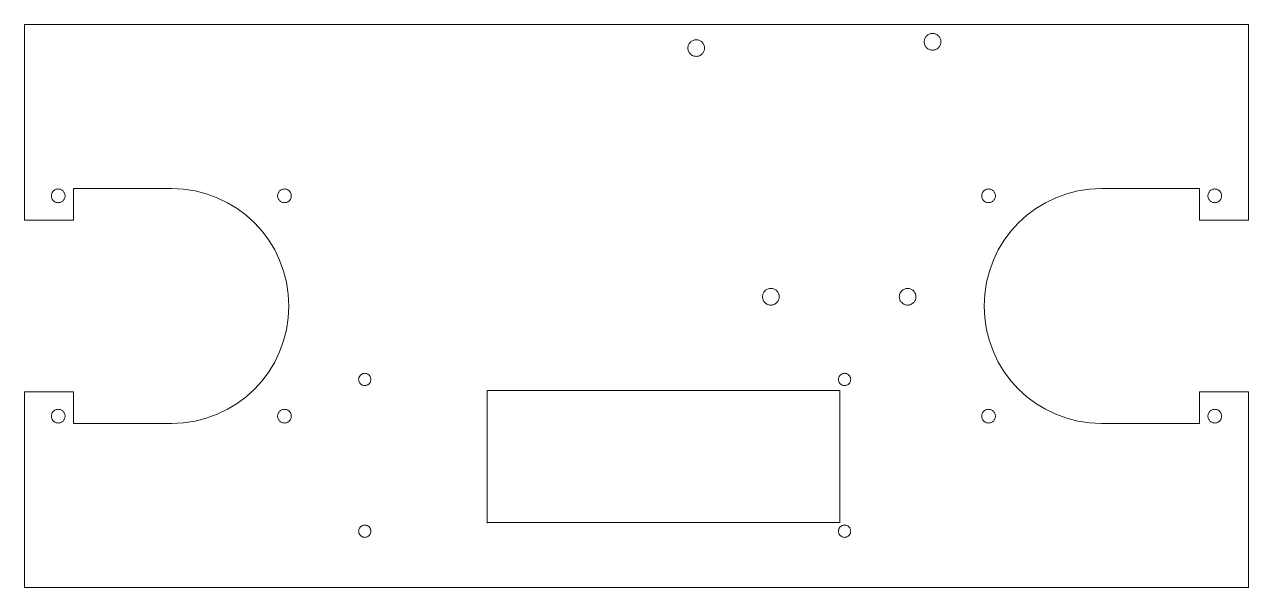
# Model space of a CAD drawing. Header units: inches. Extents: x 182 to 432, y 338 to 454.
import ezdxf

# ---------------------------------------------------------------- set-up
doc = ezdxf.new("R2010")
doc.units = ezdxf.units.IN
doc.header["$MEASUREMENT"] = 0
doc.layers.add('20', color=7, linetype='Continuous')

# ---------------------------------------------------------------- blocks, each defined once
blk = doc.blocks.new('block 2')
at = {"layer": '20', "color": 7, "lineweight": 5, "true_color": 0xffffff}
blk.add_lwpolyline([(181.5, 338.5), (197.125, 338.5), (212.75, 338.5), (228.375, 338.5), (244, 338.5), (259.625, 338.5), (275.25, 338.5), (290.875, 338.5), (306.5, 338.5), (322.125, 338.5), (337.75, 338.5), (353.375, 338.5), (369, 338.5), (384.625, 338.5), (400.25, 338.5), (415.875, 338.5), (431.5, 338.5)], dxfattribs=at)
blk = doc.blocks.new('block 3')
at = {"layer": '20', "color": 7, "lineweight": 5, "true_color": 0xffffff}
blk.add_lwpolyline([(431.5, 338.5), (431.5, 341), (431.5, 343.5), (431.5, 346), (431.5, 348.5), (431.5, 351), (431.5, 353.5), (431.5, 356), (431.5, 358.5), (431.5, 361), (431.5, 363.5), (431.5, 366), (431.5, 368.5), (431.5, 371), (431.5, 373.5), (431.5, 376), (431.5, 378.5)], dxfattribs=at)
blk = doc.blocks.new('block 4')
at = {"layer": '20', "color": 7, "lineweight": 5, "true_color": 0xffffff}
blk.add_lwpolyline([(431.5, 413.5), (431.5, 416), (431.5, 418.5), (431.5, 421), (431.5, 423.5), (431.5, 426), (431.5, 428.5), (431.5, 431), (431.5, 433.5), (431.5, 436), (431.5, 438.5), (431.5, 441), (431.5, 443.5), (431.5, 446), (431.5, 448.5), (431.5, 451), (431.5, 453.5)], dxfattribs=at)
blk = doc.blocks.new('block 5')
at = {"layer": '20', "color": 7, "lineweight": 5, "true_color": 0xffffff}
blk.add_lwpolyline([(431.5, 453.5), (416.28125, 453.5), (401.0625, 453.5), (385.84375, 453.5), (370.625, 453.5), (355.40625, 453.5), (340.1875, 453.5), (324.96875, 453.5), (309.75, 453.5), (294.53125, 453.5), (279.3125, 453.5), (264.09375, 453.5), (248.875, 453.5), (233.65625, 453.5), (218.4375, 453.5), (203.21875, 453.5), (188, 453.5)], dxfattribs=at)
blk = doc.blocks.new('block 6')
at = {"layer": '20', "color": 7, "lineweight": 5, "true_color": 0xffffff}
blk.add_lwpolyline([(188, 453.5), (187.59375, 453.5), (187.1875, 453.5), (186.78125, 453.5), (186.375, 453.5), (185.96875, 453.5), (185.5625, 453.5), (185.15625, 453.5), (184.75, 453.5), (184.34375, 453.5), (183.9375, 453.5), (183.53125, 453.5), (183.125, 453.5), (182.71875, 453.5), (182.3125, 453.5), (181.90625, 453.5), (181.5, 453.5)], dxfattribs=at)
blk = doc.blocks.new('block 7')
at = {"layer": '20', "color": 7, "lineweight": 5, "true_color": 0xffffff}
blk.add_lwpolyline([(181.5, 453.5), (181.5, 453.1875), (181.5, 452.875), (181.5, 452.5625), (181.5, 452.25), (181.5, 451.9375), (181.5, 451.625), (181.5, 451.3125), (181.5, 451), (181.5, 450.6875), (181.5, 450.375), (181.5, 450.0625), (181.5, 449.75), (181.5, 449.4375), (181.5, 449.125), (181.5, 448.8125), (181.5, 448.5)], dxfattribs=at)
blk = doc.blocks.new('block 8')
at = {"layer": '20', "color": 7, "lineweight": 5, "true_color": 0xffffff}
blk.add_lwpolyline([(181.5, 448.5), (181.5, 446.3125), (181.5, 444.125), (181.5, 441.9375), (181.5, 439.75), (181.5, 437.5625), (181.5, 435.375), (181.5, 433.1875), (181.5, 431), (181.5, 428.8125), (181.5, 426.625), (181.5, 424.4375), (181.5, 422.25), (181.5, 420.0625), (181.5, 417.875), (181.5, 415.6875), (181.5, 413.5)], dxfattribs=at)
blk = doc.blocks.new('block 9')
at = {"layer": '20', "color": 7, "lineweight": 5, "true_color": 0xffffff}
blk.add_lwpolyline([(181.5, 378.5), (181.5, 376), (181.5, 373.5), (181.5, 371), (181.5, 368.5), (181.5, 366), (181.5, 363.5), (181.5, 361), (181.5, 358.5), (181.5, 356), (181.5, 353.5), (181.5, 351), (181.5, 348.5), (181.5, 346), (181.5, 343.5), (181.5, 341), (181.5, 338.5)], dxfattribs=at)
blk = doc.blocks.new('block 10')
at = {"layer": '20', "color": 7, "lineweight": 5, "true_color": 0xffffff}
blk.add_lwpolyline([(401.5, 420), (399.05, 419.88), (396.66, 419.51), (394.36, 418.92), (392.16, 418.11), (390.06, 417.1), (388.08, 415.9), (386.23, 414.52), (384.53, 412.97), (382.98, 411.27), (381.6, 409.42), (380.4, 407.44), (379.39, 405.34), (378.58, 403.14), (377.99, 400.84), (377.62, 398.45), (377.5, 396), (377.62, 393.55), (377.99, 391.16), (378.58, 388.86), (379.39, 386.66), (380.4, 384.56), (381.6, 382.58), (382.98, 380.73), (384.53, 379.03), (386.23, 377.48), (388.08, 376.1), (390.06, 374.9), (392.16, 373.89), (394.36, 373.08), (396.66, 372.49), (399.05, 372.12), (401.5, 372)], dxfattribs=at)
blk = doc.blocks.new('block 11')
at = {"layer": '20', "color": 7, "lineweight": 5, "true_color": 0xffffff}
blk.add_lwpolyline([(401.5, 420), (402.75, 420), (404, 420), (405.25, 420), (406.5, 420), (407.75, 420), (409, 420), (410.25, 420), (411.5, 420), (412.75, 420), (414, 420), (415.25, 420), (416.5, 420), (417.75, 420), (419, 420), (420.25, 420), (421.5, 420)], dxfattribs=at)
blk = doc.blocks.new('block 12')
at = {"layer": '20', "color": 7, "lineweight": 5, "true_color": 0xffffff}
blk.add_lwpolyline([(421.5, 420), (421.5, 419.59375), (421.5, 419.1875), (421.5, 418.78125), (421.5, 418.375), (421.5, 417.96875), (421.5, 417.5625), (421.5, 417.15625), (421.5, 416.75), (421.5, 416.34375), (421.5, 415.9375), (421.5, 415.53125), (421.5, 415.125), (421.5, 414.71875), (421.5, 414.3125), (421.5, 413.90625), (421.5, 413.5)], dxfattribs=at)
blk = doc.blocks.new('block 13')
at = {"layer": '20', "color": 7, "lineweight": 5, "true_color": 0xffffff}
blk.add_lwpolyline([(421.5, 413.5), (422.125, 413.5), (422.75, 413.5), (423.375, 413.5), (424, 413.5), (424.625, 413.5), (425.25, 413.5), (425.875, 413.5), (426.5, 413.5), (427.125, 413.5), (427.75, 413.5), (428.375, 413.5), (429, 413.5), (429.625, 413.5), (430.25, 413.5), (430.875, 413.5), (431.5, 413.5)], dxfattribs=at)
blk = doc.blocks.new('block 14')
at = {"layer": '20', "color": 7, "lineweight": 5, "true_color": 0xffffff}
blk.add_lwpolyline([(401.5, 372), (402.75, 372), (404, 372), (405.25, 372), (406.5, 372), (407.75, 372), (409, 372), (410.25, 372), (411.5, 372), (412.75, 372), (414, 372), (415.25, 372), (416.5, 372), (417.75, 372), (419, 372), (420.25, 372), (421.5, 372)], dxfattribs=at)
blk = doc.blocks.new('block 15')
at = {"layer": '20', "color": 7, "lineweight": 5, "true_color": 0xffffff}
blk.add_lwpolyline([(421.5, 372), (421.5, 372.40625), (421.5, 372.8125), (421.5, 373.21875), (421.5, 373.625), (421.5, 374.03125), (421.5, 374.4375), (421.5, 374.84375), (421.5, 375.25), (421.5, 375.65625), (421.5, 376.0625), (421.5, 376.46875), (421.5, 376.875), (421.5, 377.28125), (421.5, 377.6875), (421.5, 378.09375), (421.5, 378.5)], dxfattribs=at)
blk = doc.blocks.new('block 16')
at = {"layer": '20', "color": 7, "lineweight": 5, "true_color": 0xffffff}
blk.add_lwpolyline([(421.5, 378.5), (422.125, 378.5), (422.75, 378.5), (423.375, 378.5), (424, 378.5), (424.625, 378.5), (425.25, 378.5), (425.875, 378.5), (426.5, 378.5), (427.125, 378.5), (427.75, 378.5), (428.375, 378.5), (429, 378.5), (429.625, 378.5), (430.25, 378.5), (430.875, 378.5), (431.5, 378.5)], dxfattribs=at)
blk = doc.blocks.new('block 17')
at = {"layer": '20', "color": 7, "lineweight": 5, "true_color": 0xffffff}
blk.add_lwpolyline([(211.5, 372), (210.25, 372), (209, 372), (207.75, 372), (206.5, 372), (205.25, 372), (204, 372), (202.75, 372), (201.5, 372), (200.25, 372), (199, 372), (197.75, 372), (196.5, 372), (195.25, 372), (194, 372), (192.75, 372), (191.5, 372)], dxfattribs=at)
blk = doc.blocks.new('block 18')
at = {"layer": '20', "color": 7, "lineweight": 5, "true_color": 0xffffff}
blk.add_lwpolyline([(191.5, 372), (191.5, 372.40625), (191.5, 372.8125), (191.5, 373.21875), (191.5, 373.625), (191.5, 374.03125), (191.5, 374.4375), (191.5, 374.84375), (191.5, 375.25), (191.5, 375.65625), (191.5, 376.0625), (191.5, 376.46875), (191.5, 376.875), (191.5, 377.28125), (191.5, 377.6875), (191.5, 378.09375), (191.5, 378.5)], dxfattribs=at)
blk = doc.blocks.new('block 19')
at = {"layer": '20', "color": 7, "lineweight": 5, "true_color": 0xffffff}
blk.add_lwpolyline([(191.5, 378.5), (190.875, 378.5), (190.25, 378.5), (189.625, 378.5), (189, 378.5), (188.375, 378.5), (187.75, 378.5), (187.125, 378.5), (186.5, 378.5), (185.875, 378.5), (185.25, 378.5), (184.625, 378.5), (184, 378.5), (183.375, 378.5), (182.75, 378.5), (182.125, 378.5), (181.5, 378.5)], dxfattribs=at)
blk = doc.blocks.new('block 20')
at = {"layer": '20', "color": 7, "lineweight": 5, "true_color": 0xffffff}
blk.add_lwpolyline([(211.5, 420), (210.25, 420), (209, 420), (207.75, 420), (206.5, 420), (205.25, 420), (204, 420), (202.75, 420), (201.5, 420), (200.25, 420), (199, 420), (197.75, 420), (196.5, 420), (195.25, 420), (194, 420), (192.75, 420), (191.5, 420)], dxfattribs=at)
blk = doc.blocks.new('block 21')
at = {"layer": '20', "color": 7, "lineweight": 5, "true_color": 0xffffff}
blk.add_lwpolyline([(191.5, 420), (191.5, 419.59375), (191.5, 419.1875), (191.5, 418.78125), (191.5, 418.375), (191.5, 417.96875), (191.5, 417.5625), (191.5, 417.15625), (191.5, 416.75), (191.5, 416.34375), (191.5, 415.9375), (191.5, 415.53125), (191.5, 415.125), (191.5, 414.71875), (191.5, 414.3125), (191.5, 413.90625), (191.5, 413.5)], dxfattribs=at)
blk = doc.blocks.new('block 22')
at = {"layer": '20', "color": 7, "lineweight": 5, "true_color": 0xffffff}
blk.add_lwpolyline([(191.5, 413.5), (190.875, 413.5), (190.25, 413.5), (189.625, 413.5), (189, 413.5), (188.375, 413.5), (187.75, 413.5), (187.125, 413.5), (186.5, 413.5), (185.875, 413.5), (185.25, 413.5), (184.625, 413.5), (184, 413.5), (183.375, 413.5), (182.75, 413.5), (182.125, 413.5), (181.5, 413.5)], dxfattribs=at)
blk = doc.blocks.new('block 23')
at = {"layer": '20', "color": 7, "lineweight": 5, "true_color": 0xffffff}
blk.add_lwpolyline([(211.5, 372), (213.95, 372.12), (216.34, 372.49), (218.64, 373.08), (220.84, 373.89), (222.94, 374.9), (224.92, 376.1), (226.77, 377.48), (228.47, 379.03), (230.02, 380.73), (231.4, 382.58), (232.6, 384.56), (233.61, 386.66), (234.42, 388.86), (235.01, 391.16), (235.38, 393.55), (235.5, 396), (235.38, 398.45), (235.01, 400.84), (234.42, 403.14), (233.61, 405.34), (232.6, 407.44), (231.4, 409.42), (230.02, 411.27), (228.47, 412.97), (226.77, 414.52), (224.92, 415.9), (222.94, 417.1), (220.84, 418.11), (218.64, 418.92), (216.34, 419.51), (213.95, 419.88), (211.5, 420)], dxfattribs=at)
blk = doc.blocks.new('block 24')
at = {"layer": '20', "color": 7, "lineweight": 5, "true_color": 0xffffff}
blk.add_lwpolyline([(276.02, 351.75), (280.52, 351.75), (285.02, 351.75), (289.52, 351.75), (294.02, 351.75), (298.52, 351.75), (303.02, 351.75), (307.52, 351.75), (312.02, 351.75), (316.52, 351.75), (321.02, 351.75), (325.52, 351.75), (330.02, 351.75), (334.52, 351.75), (339.02, 351.75), (343.52, 351.75), (348.02, 351.75)], dxfattribs=at)
blk = doc.blocks.new('block 25')
at = {"layer": '20', "color": 7, "lineweight": 5, "true_color": 0xffffff}
blk.add_lwpolyline([(348.02, 351.73), (348.02, 351.73), (348.03, 351.73), (348.03, 351.73), (348.03, 351.73), (348.03, 351.73), (348.03, 351.73), (348.04, 351.73), (348.04, 351.73), (348.04, 351.73), (348.04, 351.74), (348.04, 351.74), (348.04, 351.74), (348.04, 351.74), (348.04, 351.74), (348.04, 351.75), (348.05, 351.75), (348.04, 351.75), (348.04, 351.76), (348.04, 351.76), (348.04, 351.76), (348.04, 351.76), (348.04, 351.76), (348.04, 351.77), (348.04, 351.77), (348.04, 351.77), (348.03, 351.77), (348.03, 351.77), (348.03, 351.77), (348.03, 351.77), (348.03, 351.77), (348.02, 351.77), (348.02, 351.77)], dxfattribs=at)
blk = doc.blocks.new('block 26')
at = {"layer": '20', "color": 7, "lineweight": 5, "true_color": 0xffffff}
blk.add_lwpolyline([(276.02, 351.77), (276.02, 351.77), (276.01, 351.77), (276.01, 351.77), (276.01, 351.77), (276.01, 351.77), (276.01, 351.77), (276, 351.77), (276, 351.77), (276, 351.77), (276, 351.76), (276, 351.76), (276, 351.76), (276, 351.76), (276, 351.76), (276, 351.75), (275.99, 351.75), (276, 351.75), (276, 351.74), (276, 351.74), (276, 351.74), (276, 351.74), (276, 351.74), (276, 351.73), (276, 351.73), (276, 351.73), (276.01, 351.73), (276.01, 351.73), (276.01, 351.73), (276.01, 351.73), (276.01, 351.73), (276.02, 351.73), (276.02, 351.73)], dxfattribs=at)
blk = doc.blocks.new('block 27')
at = {"layer": '20', "color": 7, "lineweight": 5, "true_color": 0xffffff}
blk.add_lwpolyline([(348.02, 351.75), (348.02, 353.4375), (348.02, 355.125), (348.02, 356.8125), (348.02, 358.5), (348.02, 360.1875), (348.02, 361.875), (348.02, 363.5625), (348.02, 365.25), (348.02, 366.9375), (348.02, 368.625), (348.02, 370.3125), (348.02, 372), (348.02, 373.6875), (348.02, 375.375), (348.02, 377.0625), (348.02, 378.75)], dxfattribs=at)
blk = doc.blocks.new('block 28')
at = {"layer": '20', "color": 7, "lineweight": 5, "true_color": 0xffffff}
blk.add_lwpolyline([(348.05, 378.75), (348.04, 378.75), (348.04, 378.76), (348.04, 378.76), (348.04, 378.76), (348.04, 378.76), (348.04, 378.76), (348.04, 378.77), (348.04, 378.77), (348.04, 378.77), (348.03, 378.77), (348.03, 378.77), (348.03, 378.77), (348.03, 378.77), (348.03, 378.77), (348.02, 378.77), (348.02, 378.77), (348.02, 378.77), (348.01, 378.77), (348.01, 378.77), (348.01, 378.77), (348.01, 378.77), (348.01, 378.77), (348, 378.77), (348, 378.77), (348, 378.77), (348, 378.76), (348, 378.76), (348, 378.76), (348, 378.76), (348, 378.76), (348, 378.75), (348, 378.75)], dxfattribs=at)
blk = doc.blocks.new('block 29')
at = {"layer": '20', "color": 7, "lineweight": 5, "true_color": 0xffffff}
blk.add_lwpolyline([(348, 351.75), (348, 351.75), (348, 351.74), (348, 351.74), (348, 351.74), (348, 351.74), (348, 351.74), (348, 351.73), (348, 351.73), (348, 351.73), (348.01, 351.73), (348.01, 351.73), (348.01, 351.73), (348.01, 351.73), (348.01, 351.73), (348.02, 351.73), (348.02, 351.73), (348.02, 351.73), (348.03, 351.73), (348.03, 351.73), (348.03, 351.73), (348.03, 351.73), (348.03, 351.73), (348.04, 351.73), (348.04, 351.73), (348.04, 351.73), (348.04, 351.74), (348.04, 351.74), (348.04, 351.74), (348.04, 351.74), (348.04, 351.74), (348.04, 351.75), (348.05, 351.75)], dxfattribs=at)
blk = doc.blocks.new('block 30')
at = {"layer": '20', "color": 7, "lineweight": 5, "true_color": 0xffffff}
blk.add_lwpolyline([(348.02, 378.75), (343.52, 378.75), (339.02, 378.75), (334.52, 378.75), (330.02, 378.75), (325.52, 378.75), (321.02, 378.75), (316.52, 378.75), (312.02, 378.75), (307.52, 378.75), (303.02, 378.75), (298.52, 378.75), (294.02, 378.75), (289.52, 378.75), (285.02, 378.75), (280.52, 378.75), (276.02, 378.75)], dxfattribs=at)
blk = doc.blocks.new('block 31')
at = {"layer": '20', "color": 7, "lineweight": 5, "true_color": 0xffffff}
blk.add_lwpolyline([(276.02, 378.77), (276.02, 378.77), (276.01, 378.77), (276.01, 378.77), (276.01, 378.77), (276.01, 378.77), (276.01, 378.77), (276, 378.77), (276, 378.77), (276, 378.77), (276, 378.76), (276, 378.76), (276, 378.76), (276, 378.76), (276, 378.76), (276, 378.75), (275.99, 378.75), (276, 378.75), (276, 378.74), (276, 378.74), (276, 378.74), (276, 378.74), (276, 378.74), (276, 378.73), (276, 378.73), (276, 378.73), (276.01, 378.73), (276.01, 378.73), (276.01, 378.73), (276.01, 378.73), (276.01, 378.73), (276.02, 378.73), (276.02, 378.73)], dxfattribs=at)
blk = doc.blocks.new('block 32')
at = {"layer": '20', "color": 7, "lineweight": 5, "true_color": 0xffffff}
blk.add_lwpolyline([(348.02, 378.73), (348.02, 378.73), (348.03, 378.73), (348.03, 378.73), (348.03, 378.73), (348.03, 378.73), (348.03, 378.73), (348.04, 378.73), (348.04, 378.73), (348.04, 378.73), (348.04, 378.74), (348.04, 378.74), (348.04, 378.74), (348.04, 378.74), (348.04, 378.74), (348.04, 378.75), (348.05, 378.75), (348.04, 378.75), (348.04, 378.76), (348.04, 378.76), (348.04, 378.76), (348.04, 378.76), (348.04, 378.76), (348.04, 378.77), (348.04, 378.77), (348.04, 378.77), (348.03, 378.77), (348.03, 378.77), (348.03, 378.77), (348.03, 378.77), (348.03, 378.77), (348.02, 378.77), (348.02, 378.77)], dxfattribs=at)
blk = doc.blocks.new('block 33')
at = {"layer": '20', "color": 7, "lineweight": 5, "true_color": 0xffffff}
blk.add_lwpolyline([(276.02, 378.75), (276.02, 377.0625), (276.02, 375.375), (276.02, 373.6875), (276.02, 372), (276.02, 370.3125), (276.02, 368.625), (276.02, 366.9375), (276.02, 365.25), (276.02, 363.5625), (276.02, 361.875), (276.02, 360.1875), (276.02, 358.5), (276.02, 356.8125), (276.02, 355.125), (276.02, 353.4375), (276.02, 351.75)], dxfattribs=at)
blk = doc.blocks.new('block 34')
at = {"layer": '20', "color": 7, "lineweight": 5, "true_color": 0xffffff}
blk.add_lwpolyline([(275.99, 351.75), (276, 351.75), (276, 351.74), (276, 351.74), (276, 351.74), (276, 351.74), (276, 351.74), (276, 351.73), (276, 351.73), (276, 351.73), (276.01, 351.73), (276.01, 351.73), (276.01, 351.73), (276.01, 351.73), (276.01, 351.73), (276.02, 351.73), (276.02, 351.73), (276.02, 351.73), (276.03, 351.73), (276.03, 351.73), (276.03, 351.73), (276.03, 351.73), (276.03, 351.73), (276.04, 351.73), (276.04, 351.73), (276.04, 351.73), (276.04, 351.74), (276.04, 351.74), (276.04, 351.74), (276.04, 351.74), (276.04, 351.74), (276.04, 351.75), (276.05, 351.75)], dxfattribs=at)
blk = doc.blocks.new('block 35')
at = {"layer": '20', "color": 7, "lineweight": 5, "true_color": 0xffffff}
blk.add_lwpolyline([(276.05, 378.75), (276.04, 378.75), (276.04, 378.76), (276.04, 378.76), (276.04, 378.76), (276.04, 378.76), (276.04, 378.76), (276.04, 378.77), (276.04, 378.77), (276.04, 378.77), (276.03, 378.77), (276.03, 378.77), (276.03, 378.77), (276.03, 378.77), (276.03, 378.77), (276.02, 378.77), (276.02, 378.77), (276.02, 378.77), (276.01, 378.77), (276.01, 378.77), (276.01, 378.77), (276.01, 378.77), (276.01, 378.77), (276, 378.77), (276, 378.77), (276, 378.77), (276, 378.76), (276, 378.76), (276, 378.76), (276, 378.76), (276, 378.76), (276, 378.75), (275.99, 378.75)], dxfattribs=at)
blk = doc.blocks.new('block 36')
at = {"layer": '20', "color": 7, "lineweight": 5, "true_color": 0xffffff}
blk.add_lwpolyline([(251, 348.75), (251.13, 348.76), (251.25, 348.78), (251.37, 348.81), (251.49, 348.85), (251.6, 348.9), (251.7, 348.96), (251.8, 349.04), (251.88, 349.12), (251.96, 349.2), (252.04, 349.3), (252.1, 349.4), (252.15, 349.51), (252.19, 349.63), (252.22, 349.75), (252.24, 349.87), (252.25, 350), (252.24, 350.13), (252.22, 350.25), (252.19, 350.37), (252.15, 350.49), (252.1, 350.6), (252.04, 350.7), (251.96, 350.8), (251.88, 350.88), (251.8, 350.96), (251.7, 351.04), (251.6, 351.1), (251.49, 351.15), (251.37, 351.19), (251.25, 351.22), (251.13, 351.24), (251, 351.25), (250.87, 351.24), (250.75, 351.22), (250.63, 351.19), (250.51, 351.15), (250.4, 351.1), (250.3, 351.04), (250.2, 350.96), (250.12, 350.88), (250.04, 350.8), (249.96, 350.7), (249.9, 350.6), (249.85, 350.49), (249.81, 350.37), (249.78, 350.25), (249.76, 350.13), (249.75, 350), (249.76, 349.87), (249.78, 349.75), (249.81, 349.63), (249.85, 349.51), (249.9, 349.4), (249.96, 349.3), (250.04, 349.2), (250.12, 349.12), (250.2, 349.04), (250.3, 348.96), (250.4, 348.9), (250.51, 348.85), (250.63, 348.81), (250.75, 348.78), (250.87, 348.76), (251, 348.75)], dxfattribs=at)
blk = doc.blocks.new('block 37')
at = {"layer": '20', "color": 7, "lineweight": 5, "true_color": 0xffffff}
blk.add_lwpolyline([(251, 379.75), (251.13, 379.76), (251.25, 379.78), (251.37, 379.81), (251.49, 379.85), (251.6, 379.9), (251.7, 379.96), (251.8, 380.04), (251.88, 380.12), (251.96, 380.2), (252.04, 380.3), (252.1, 380.4), (252.15, 380.51), (252.19, 380.63), (252.22, 380.75), (252.24, 380.87), (252.25, 381), (252.24, 381.13), (252.22, 381.25), (252.19, 381.37), (252.15, 381.49), (252.1, 381.6), (252.04, 381.7), (251.96, 381.8), (251.88, 381.88), (251.8, 381.96), (251.7, 382.04), (251.6, 382.1), (251.49, 382.15), (251.37, 382.19), (251.25, 382.22), (251.13, 382.24), (251, 382.25), (250.87, 382.24), (250.75, 382.22), (250.63, 382.19), (250.51, 382.15), (250.4, 382.1), (250.3, 382.04), (250.2, 381.96), (250.12, 381.88), (250.04, 381.8), (249.96, 381.7), (249.9, 381.6), (249.85, 381.49), (249.81, 381.37), (249.78, 381.25), (249.76, 381.13), (249.75, 381), (249.76, 380.87), (249.78, 380.75), (249.81, 380.63), (249.85, 380.51), (249.9, 380.4), (249.96, 380.3), (250.04, 380.2), (250.12, 380.12), (250.2, 380.04), (250.3, 379.96), (250.4, 379.9), (250.51, 379.85), (250.63, 379.81), (250.75, 379.78), (250.87, 379.76), (251, 379.75)], dxfattribs=at)
blk = doc.blocks.new('block 38')
at = {"layer": '20', "color": 7, "lineweight": 5, "true_color": 0xffffff}
blk.add_lwpolyline([(349, 348.75), (349.13, 348.76), (349.25, 348.78), (349.37, 348.81), (349.49, 348.85), (349.6, 348.9), (349.7, 348.96), (349.8, 349.04), (349.88, 349.12), (349.96, 349.2), (350.04, 349.3), (350.1, 349.4), (350.15, 349.51), (350.19, 349.63), (350.22, 349.75), (350.24, 349.87), (350.25, 350), (350.24, 350.13), (350.22, 350.25), (350.19, 350.37), (350.15, 350.49), (350.1, 350.6), (350.04, 350.7), (349.96, 350.8), (349.88, 350.88), (349.8, 350.96), (349.7, 351.04), (349.6, 351.1), (349.49, 351.15), (349.37, 351.19), (349.25, 351.22), (349.13, 351.24), (349, 351.25), (348.87, 351.24), (348.75, 351.22), (348.63, 351.19), (348.51, 351.15), (348.4, 351.1), (348.3, 351.04), (348.2, 350.96), (348.12, 350.88), (348.04, 350.8), (347.96, 350.7), (347.9, 350.6), (347.85, 350.49), (347.81, 350.37), (347.78, 350.25), (347.76, 350.13), (347.75, 350), (347.76, 349.87), (347.78, 349.75), (347.81, 349.63), (347.85, 349.51), (347.9, 349.4), (347.96, 349.3), (348.04, 349.2), (348.12, 349.12), (348.2, 349.04), (348.3, 348.96), (348.4, 348.9), (348.51, 348.85), (348.63, 348.81), (348.75, 348.78), (348.87, 348.76), (349, 348.75)], dxfattribs=at)
blk = doc.blocks.new('block 39')
at = {"layer": '20', "color": 7, "lineweight": 5, "true_color": 0xffffff}
blk.add_lwpolyline([(349, 379.75), (349.13, 379.76), (349.25, 379.78), (349.37, 379.81), (349.49, 379.85), (349.6, 379.9), (349.7, 379.96), (349.8, 380.04), (349.88, 380.12), (349.96, 380.2), (350.04, 380.3), (350.1, 380.4), (350.15, 380.51), (350.19, 380.63), (350.22, 380.75), (350.24, 380.87), (350.25, 381), (350.24, 381.13), (350.22, 381.25), (350.19, 381.37), (350.15, 381.49), (350.1, 381.6), (350.04, 381.7), (349.96, 381.8), (349.88, 381.88), (349.8, 381.96), (349.7, 382.04), (349.6, 382.1), (349.49, 382.15), (349.37, 382.19), (349.25, 382.22), (349.13, 382.24), (349, 382.25), (348.87, 382.24), (348.75, 382.22), (348.63, 382.19), (348.51, 382.15), (348.4, 382.1), (348.3, 382.04), (348.2, 381.96), (348.12, 381.88), (348.04, 381.8), (347.96, 381.7), (347.9, 381.6), (347.85, 381.49), (347.81, 381.37), (347.78, 381.25), (347.76, 381.13), (347.75, 381), (347.76, 380.87), (347.78, 380.75), (347.81, 380.63), (347.85, 380.51), (347.9, 380.4), (347.96, 380.3), (348.04, 380.2), (348.12, 380.12), (348.2, 380.04), (348.3, 379.96), (348.4, 379.9), (348.51, 379.85), (348.63, 379.81), (348.75, 379.78), (348.87, 379.76), (349, 379.75)], dxfattribs=at)
blk = doc.blocks.new('block 40')
at = {"layer": '20', "color": 7, "lineweight": 5, "true_color": 0xffffff}
blk.add_open_spline([(187, 418.5), (187, 418.5), (187.01, 418.64), (187.01, 418.64), (187.01, 418.64), (187.03, 418.78), (187.03, 418.78), (187.03, 418.78), (187.06, 418.92), (187.06, 418.92), (187.06, 418.92), (187.11, 419.04), (187.11, 419.04), (187.11, 419.04), (187.17, 419.17), (187.17, 419.17), (187.17, 419.17), (187.24, 419.28), (187.24, 419.28), (187.24, 419.28), (187.32, 419.39), (187.32, 419.39), (187.32, 419.39), (187.41, 419.49), (187.41, 419.49), (187.41, 419.49), (187.51, 419.58), (187.51, 419.58), (187.51, 419.58), (187.62, 419.66), (187.62, 419.66), (187.62, 419.66), (187.73, 419.73), (187.73, 419.73), (187.73, 419.73), (187.86, 419.79), (187.86, 419.79), (187.86, 419.79), (187.98, 419.84), (187.98, 419.84), (187.98, 419.84), (188.12, 419.87), (188.12, 419.87), (188.12, 419.87), (188.26, 419.89), (188.26, 419.89), (188.26, 419.89), (188.4, 419.9), (188.4, 419.9), (188.4, 419.9), (188.54, 419.89), (188.54, 419.89), (188.54, 419.89), (188.68, 419.87), (188.68, 419.87), (188.68, 419.87), (188.82, 419.84), (188.82, 419.84), (188.82, 419.84), (188.94, 419.79), (188.94, 419.79), (188.94, 419.79), (189.07, 419.73), (189.07, 419.73), (189.07, 419.73), (189.18, 419.66), (189.18, 419.66), (189.18, 419.66), (189.29, 419.58), (189.29, 419.58), (189.29, 419.58), (189.39, 419.49), (189.39, 419.49), (189.39, 419.49), (189.48, 419.39), (189.48, 419.39), (189.48, 419.39), (189.56, 419.28), (189.56, 419.28), (189.56, 419.28), (189.63, 419.17), (189.63, 419.17), (189.63, 419.17), (189.69, 419.04), (189.69, 419.04), (189.69, 419.04), (189.74, 418.92), (189.74, 418.92), (189.74, 418.92), (189.77, 418.78), (189.77, 418.78), (189.77, 418.78), (189.79, 418.64), (189.79, 418.64), (189.79, 418.64), (189.8, 418.5), (189.8, 418.5), (189.8, 418.5), (189.79, 418.36), (189.79, 418.36), (189.79, 418.36), (189.77, 418.22), (189.77, 418.22), (189.77, 418.22), (189.74, 418.08), (189.74, 418.08), (189.74, 418.08), (189.69, 417.96), (189.69, 417.96), (189.69, 417.96), (189.63, 417.83), (189.63, 417.83), (189.63, 417.83), (189.56, 417.72), (189.56, 417.72), (189.56, 417.72), (189.48, 417.61), (189.48, 417.61), (189.48, 417.61), (189.39, 417.51), (189.39, 417.51), (189.39, 417.51), (189.29, 417.42), (189.29, 417.42), (189.29, 417.42), (189.18, 417.34), (189.18, 417.34), (189.18, 417.34), (189.07, 417.27), (189.07, 417.27), (189.07, 417.27), (188.94, 417.21), (188.94, 417.21), (188.94, 417.21), (188.82, 417.16), (188.82, 417.16), (188.82, 417.16), (188.68, 417.13), (188.68, 417.13), (188.68, 417.13), (188.54, 417.11), (188.54, 417.11), (188.54, 417.11), (188.4, 417.1), (188.4, 417.1), (188.4, 417.1), (188.26, 417.11), (188.26, 417.11), (188.26, 417.11), (188.12, 417.13), (188.12, 417.13), (188.12, 417.13), (187.98, 417.16), (187.98, 417.16), (187.98, 417.16), (187.86, 417.21), (187.86, 417.21), (187.86, 417.21), (187.73, 417.27), (187.73, 417.27), (187.73, 417.27), (187.62, 417.34), (187.62, 417.34), (187.62, 417.34), (187.51, 417.42), (187.51, 417.42), (187.51, 417.42), (187.41, 417.51), (187.41, 417.51), (187.41, 417.51), (187.32, 417.61), (187.32, 417.61), (187.32, 417.61), (187.24, 417.72), (187.24, 417.72), (187.24, 417.72), (187.17, 417.83), (187.17, 417.83), (187.17, 417.83), (187.11, 417.96), (187.11, 417.96), (187.11, 417.96), (187.06, 418.08), (187.06, 418.08), (187.06, 418.08), (187.03, 418.22), (187.03, 418.22), (187.03, 418.22), (187.01, 418.36), (187.01, 418.36), (187.01, 418.36), (187, 418.5), (187, 418.5), (187, 418.5), (187, 418.5), (187, 418.5), (187, 418.5), (187, 418.5), (187, 418.5), (187, 418.5), (187, 418.5), (187, 418.5), (187, 418.5), (187, 418.5), (187, 418.5), (187, 418.5), (187, 418.5), (187, 418.5), (187, 418.5), (187, 418.5), (187, 418.5), (187, 418.5), (187, 418.5), (187, 418.5), (187, 418.5), (187, 418.5), (187, 418.5), (187, 418.5), (187, 418.5), (187, 418.5), (187, 418.5), (187, 418.5), (187, 418.5), (187, 418.5), (187, 418.5), (187, 418.5), (187, 418.5), (187, 418.5), (187, 418.5), (187, 418.5), (187, 418.5), (187, 418.5), (187, 418.5), (187, 418.5), (187, 418.5), (187, 418.5), (187, 418.5), (187, 418.5), (187, 418.5), (187, 418.5), (187, 418.5), (187, 418.5), (187, 418.5), (187, 418.5)], degree=3, knots=[0, 0, 0, 0, 1, 1, 1, 2, 2, 2, 3, 3, 3, 4, 4, 4, 5, 5, 5, 6, 6, 6, 7, 7, 7, 8, 8, 8, 9, 9, 9, 10, 10, 10, 11, 11, 11, 12, 12, 12, 13, 13, 13, 14, 14, 14, 15, 15, 15, 16, 16, 16, 17, 17, 17, 18, 18, 18, 19, 19, 19, 20, 20, 20, 21, 21, 21, 22, 22, 22, 23, 23, 23, 24, 24, 24, 25, 25, 25, 26, 26, 26, 27, 27, 27, 28, 28, 28, 29, 29, 29, 30, 30, 30, 31, 31, 31, 32, 32, 32, 33, 33, 33, 34, 34, 34, 35, 35, 35, 36, 36, 36, 37, 37, 37, 38, 38, 38, 39, 39, 39, 40, 40, 40, 41, 41, 41, 42, 42, 42, 43, 43, 43, 44, 44, 44, 45, 45, 45, 46, 46, 46, 47, 47, 47, 48, 48, 48, 49, 49, 49, 50, 50, 50, 51, 51, 51, 52, 52, 52, 53, 53, 53, 54, 54, 54, 55, 55, 55, 56, 56, 56, 57, 57, 57, 58, 58, 58, 59, 59, 59, 60, 60, 60, 61, 61, 61, 62, 62, 62, 63, 63, 63, 64, 64, 64, 65, 65, 65, 66, 66, 66, 67, 67, 67, 68, 68, 68, 69, 69, 69, 70, 70, 70, 71, 71, 71, 72, 72, 72, 73, 73, 73, 74, 74, 74, 75, 75, 75, 76, 76, 76, 77, 77, 77, 78, 78, 78, 79, 79, 79, 80, 80, 80, 81, 81, 81, 81], dxfattribs=at)
blk = doc.blocks.new('block 41')
at = {"layer": '20', "color": 7, "lineweight": 5, "true_color": 0xffffff}
blk.add_open_spline([(187, 373.5), (187, 373.5), (187.01, 373.64), (187.01, 373.64), (187.01, 373.64), (187.03, 373.78), (187.03, 373.78), (187.03, 373.78), (187.06, 373.92), (187.06, 373.92), (187.06, 373.92), (187.11, 374.04), (187.11, 374.04), (187.11, 374.04), (187.17, 374.17), (187.17, 374.17), (187.17, 374.17), (187.24, 374.28), (187.24, 374.28), (187.24, 374.28), (187.32, 374.39), (187.32, 374.39), (187.32, 374.39), (187.41, 374.49), (187.41, 374.49), (187.41, 374.49), (187.51, 374.58), (187.51, 374.58), (187.51, 374.58), (187.62, 374.66), (187.62, 374.66), (187.62, 374.66), (187.73, 374.73), (187.73, 374.73), (187.73, 374.73), (187.86, 374.79), (187.86, 374.79), (187.86, 374.79), (187.98, 374.84), (187.98, 374.84), (187.98, 374.84), (188.12, 374.87), (188.12, 374.87), (188.12, 374.87), (188.26, 374.89), (188.26, 374.89), (188.26, 374.89), (188.4, 374.9), (188.4, 374.9), (188.4, 374.9), (188.54, 374.89), (188.54, 374.89), (188.54, 374.89), (188.68, 374.87), (188.68, 374.87), (188.68, 374.87), (188.82, 374.84), (188.82, 374.84), (188.82, 374.84), (188.94, 374.79), (188.94, 374.79), (188.94, 374.79), (189.07, 374.73), (189.07, 374.73), (189.07, 374.73), (189.18, 374.66), (189.18, 374.66), (189.18, 374.66), (189.29, 374.58), (189.29, 374.58), (189.29, 374.58), (189.39, 374.49), (189.39, 374.49), (189.39, 374.49), (189.48, 374.39), (189.48, 374.39), (189.48, 374.39), (189.56, 374.28), (189.56, 374.28), (189.56, 374.28), (189.63, 374.17), (189.63, 374.17), (189.63, 374.17), (189.69, 374.04), (189.69, 374.04), (189.69, 374.04), (189.74, 373.92), (189.74, 373.92), (189.74, 373.92), (189.77, 373.78), (189.77, 373.78), (189.77, 373.78), (189.79, 373.64), (189.79, 373.64), (189.79, 373.64), (189.8, 373.5), (189.8, 373.5), (189.8, 373.5), (189.79, 373.36), (189.79, 373.36), (189.79, 373.36), (189.77, 373.22), (189.77, 373.22), (189.77, 373.22), (189.74, 373.08), (189.74, 373.08), (189.74, 373.08), (189.69, 372.96), (189.69, 372.96), (189.69, 372.96), (189.63, 372.83), (189.63, 372.83), (189.63, 372.83), (189.56, 372.72), (189.56, 372.72), (189.56, 372.72), (189.48, 372.61), (189.48, 372.61), (189.48, 372.61), (189.39, 372.51), (189.39, 372.51), (189.39, 372.51), (189.29, 372.42), (189.29, 372.42), (189.29, 372.42), (189.18, 372.34), (189.18, 372.34), (189.18, 372.34), (189.07, 372.27), (189.07, 372.27), (189.07, 372.27), (188.94, 372.21), (188.94, 372.21), (188.94, 372.21), (188.82, 372.16), (188.82, 372.16), (188.82, 372.16), (188.68, 372.13), (188.68, 372.13), (188.68, 372.13), (188.54, 372.11), (188.54, 372.11), (188.54, 372.11), (188.4, 372.1), (188.4, 372.1), (188.4, 372.1), (188.26, 372.11), (188.26, 372.11), (188.26, 372.11), (188.12, 372.13), (188.12, 372.13), (188.12, 372.13), (187.98, 372.16), (187.98, 372.16), (187.98, 372.16), (187.86, 372.21), (187.86, 372.21), (187.86, 372.21), (187.73, 372.27), (187.73, 372.27), (187.73, 372.27), (187.62, 372.34), (187.62, 372.34), (187.62, 372.34), (187.51, 372.42), (187.51, 372.42), (187.51, 372.42), (187.41, 372.51), (187.41, 372.51), (187.41, 372.51), (187.32, 372.61), (187.32, 372.61), (187.32, 372.61), (187.24, 372.72), (187.24, 372.72), (187.24, 372.72), (187.17, 372.83), (187.17, 372.83), (187.17, 372.83), (187.11, 372.96), (187.11, 372.96), (187.11, 372.96), (187.06, 373.08), (187.06, 373.08), (187.06, 373.08), (187.03, 373.22), (187.03, 373.22), (187.03, 373.22), (187.01, 373.36), (187.01, 373.36), (187.01, 373.36), (187, 373.5), (187, 373.5), (187, 373.5), (187, 373.5), (187, 373.5), (187, 373.5), (187, 373.5), (187, 373.5), (187, 373.5), (187, 373.5), (187, 373.5), (187, 373.5), (187, 373.5), (187, 373.5), (187, 373.5), (187, 373.5), (187, 373.5), (187, 373.5), (187, 373.5), (187, 373.5), (187, 373.5), (187, 373.5), (187, 373.5), (187, 373.5), (187, 373.5), (187, 373.5), (187, 373.5), (187, 373.5), (187, 373.5), (187, 373.5), (187, 373.5), (187, 373.5), (187, 373.5), (187, 373.5), (187, 373.5), (187, 373.5), (187, 373.5), (187, 373.5), (187, 373.5), (187, 373.5), (187, 373.5), (187, 373.5), (187, 373.5), (187, 373.5), (187, 373.5), (187, 373.5), (187, 373.5), (187, 373.5), (187, 373.5), (187, 373.5), (187, 373.5), (187, 373.5), (187, 373.5)], degree=3, knots=[0, 0, 0, 0, 1, 1, 1, 2, 2, 2, 3, 3, 3, 4, 4, 4, 5, 5, 5, 6, 6, 6, 7, 7, 7, 8, 8, 8, 9, 9, 9, 10, 10, 10, 11, 11, 11, 12, 12, 12, 13, 13, 13, 14, 14, 14, 15, 15, 15, 16, 16, 16, 17, 17, 17, 18, 18, 18, 19, 19, 19, 20, 20, 20, 21, 21, 21, 22, 22, 22, 23, 23, 23, 24, 24, 24, 25, 25, 25, 26, 26, 26, 27, 27, 27, 28, 28, 28, 29, 29, 29, 30, 30, 30, 31, 31, 31, 32, 32, 32, 33, 33, 33, 34, 34, 34, 35, 35, 35, 36, 36, 36, 37, 37, 37, 38, 38, 38, 39, 39, 39, 40, 40, 40, 41, 41, 41, 42, 42, 42, 43, 43, 43, 44, 44, 44, 45, 45, 45, 46, 46, 46, 47, 47, 47, 48, 48, 48, 49, 49, 49, 50, 50, 50, 51, 51, 51, 52, 52, 52, 53, 53, 53, 54, 54, 54, 55, 55, 55, 56, 56, 56, 57, 57, 57, 58, 58, 58, 59, 59, 59, 60, 60, 60, 61, 61, 61, 62, 62, 62, 63, 63, 63, 64, 64, 64, 65, 65, 65, 66, 66, 66, 67, 67, 67, 68, 68, 68, 69, 69, 69, 70, 70, 70, 71, 71, 71, 72, 72, 72, 73, 73, 73, 74, 74, 74, 75, 75, 75, 76, 76, 76, 77, 77, 77, 78, 78, 78, 79, 79, 79, 80, 80, 80, 81, 81, 81, 81], dxfattribs=at)
blk = doc.blocks.new('block 42')
at = {"layer": '20', "color": 7, "lineweight": 5, "true_color": 0xffffff}
blk.add_open_spline([(233.2, 373.5), (233.2, 373.5), (233.21, 373.64), (233.21, 373.64), (233.21, 373.64), (233.23, 373.78), (233.23, 373.78), (233.23, 373.78), (233.26, 373.92), (233.26, 373.92), (233.26, 373.92), (233.31, 374.04), (233.31, 374.04), (233.31, 374.04), (233.37, 374.17), (233.37, 374.17), (233.37, 374.17), (233.44, 374.28), (233.44, 374.28), (233.44, 374.28), (233.52, 374.39), (233.52, 374.39), (233.52, 374.39), (233.61, 374.49), (233.61, 374.49), (233.61, 374.49), (233.71, 374.58), (233.71, 374.58), (233.71, 374.58), (233.82, 374.66), (233.82, 374.66), (233.82, 374.66), (233.93, 374.73), (233.93, 374.73), (233.93, 374.73), (234.06, 374.79), (234.06, 374.79), (234.06, 374.79), (234.18, 374.84), (234.18, 374.84), (234.18, 374.84), (234.32, 374.87), (234.32, 374.87), (234.32, 374.87), (234.46, 374.89), (234.46, 374.89), (234.46, 374.89), (234.6, 374.9), (234.6, 374.9), (234.6, 374.9), (234.74, 374.89), (234.74, 374.89), (234.74, 374.89), (234.88, 374.87), (234.88, 374.87), (234.88, 374.87), (235.02, 374.84), (235.02, 374.84), (235.02, 374.84), (235.14, 374.79), (235.14, 374.79), (235.14, 374.79), (235.27, 374.73), (235.27, 374.73), (235.27, 374.73), (235.38, 374.66), (235.38, 374.66), (235.38, 374.66), (235.49, 374.58), (235.49, 374.58), (235.49, 374.58), (235.59, 374.49), (235.59, 374.49), (235.59, 374.49), (235.68, 374.39), (235.68, 374.39), (235.68, 374.39), (235.76, 374.28), (235.76, 374.28), (235.76, 374.28), (235.83, 374.17), (235.83, 374.17), (235.83, 374.17), (235.89, 374.04), (235.89, 374.04), (235.89, 374.04), (235.94, 373.92), (235.94, 373.92), (235.94, 373.92), (235.97, 373.78), (235.97, 373.78), (235.97, 373.78), (235.99, 373.64), (235.99, 373.64), (235.99, 373.64), (236, 373.5), (236, 373.5), (236, 373.5), (235.99, 373.36), (235.99, 373.36), (235.99, 373.36), (235.97, 373.22), (235.97, 373.22), (235.97, 373.22), (235.94, 373.08), (235.94, 373.08), (235.94, 373.08), (235.89, 372.96), (235.89, 372.96), (235.89, 372.96), (235.83, 372.83), (235.83, 372.83), (235.83, 372.83), (235.76, 372.72), (235.76, 372.72), (235.76, 372.72), (235.68, 372.61), (235.68, 372.61), (235.68, 372.61), (235.59, 372.51), (235.59, 372.51), (235.59, 372.51), (235.49, 372.42), (235.49, 372.42), (235.49, 372.42), (235.38, 372.34), (235.38, 372.34), (235.38, 372.34), (235.27, 372.27), (235.27, 372.27), (235.27, 372.27), (235.14, 372.21), (235.14, 372.21), (235.14, 372.21), (235.02, 372.16), (235.02, 372.16), (235.02, 372.16), (234.88, 372.13), (234.88, 372.13), (234.88, 372.13), (234.74, 372.11), (234.74, 372.11), (234.74, 372.11), (234.6, 372.1), (234.6, 372.1), (234.6, 372.1), (234.46, 372.11), (234.46, 372.11), (234.46, 372.11), (234.32, 372.13), (234.32, 372.13), (234.32, 372.13), (234.18, 372.16), (234.18, 372.16), (234.18, 372.16), (234.06, 372.21), (234.06, 372.21), (234.06, 372.21), (233.93, 372.27), (233.93, 372.27), (233.93, 372.27), (233.82, 372.34), (233.82, 372.34), (233.82, 372.34), (233.71, 372.42), (233.71, 372.42), (233.71, 372.42), (233.61, 372.51), (233.61, 372.51), (233.61, 372.51), (233.52, 372.61), (233.52, 372.61), (233.52, 372.61), (233.44, 372.72), (233.44, 372.72), (233.44, 372.72), (233.37, 372.83), (233.37, 372.83), (233.37, 372.83), (233.31, 372.96), (233.31, 372.96), (233.31, 372.96), (233.26, 373.08), (233.26, 373.08), (233.26, 373.08), (233.23, 373.22), (233.23, 373.22), (233.23, 373.22), (233.21, 373.36), (233.21, 373.36), (233.21, 373.36), (233.2, 373.5), (233.2, 373.5), (233.2, 373.5), (233.2, 373.5), (233.2, 373.5), (233.2, 373.5), (233.2, 373.5), (233.2, 373.5), (233.2, 373.5), (233.2, 373.5), (233.2, 373.5), (233.2, 373.5), (233.2, 373.5), (233.2, 373.5), (233.2, 373.5), (233.2, 373.5), (233.2, 373.5), (233.2, 373.5), (233.2, 373.5), (233.2, 373.5), (233.2, 373.5), (233.2, 373.5), (233.2, 373.5), (233.2, 373.5), (233.2, 373.5), (233.2, 373.5), (233.2, 373.5), (233.2, 373.5), (233.2, 373.5), (233.2, 373.5), (233.2, 373.5), (233.2, 373.5), (233.2, 373.5), (233.2, 373.5), (233.2, 373.5), (233.2, 373.5), (233.2, 373.5), (233.2, 373.5), (233.2, 373.5), (233.2, 373.5), (233.2, 373.5), (233.2, 373.5), (233.2, 373.5), (233.2, 373.5), (233.2, 373.5), (233.2, 373.5), (233.2, 373.5), (233.2, 373.5), (233.2, 373.5), (233.2, 373.5), (233.2, 373.5), (233.2, 373.5), (233.2, 373.5)], degree=3, knots=[0, 0, 0, 0, 1, 1, 1, 2, 2, 2, 3, 3, 3, 4, 4, 4, 5, 5, 5, 6, 6, 6, 7, 7, 7, 8, 8, 8, 9, 9, 9, 10, 10, 10, 11, 11, 11, 12, 12, 12, 13, 13, 13, 14, 14, 14, 15, 15, 15, 16, 16, 16, 17, 17, 17, 18, 18, 18, 19, 19, 19, 20, 20, 20, 21, 21, 21, 22, 22, 22, 23, 23, 23, 24, 24, 24, 25, 25, 25, 26, 26, 26, 27, 27, 27, 28, 28, 28, 29, 29, 29, 30, 30, 30, 31, 31, 31, 32, 32, 32, 33, 33, 33, 34, 34, 34, 35, 35, 35, 36, 36, 36, 37, 37, 37, 38, 38, 38, 39, 39, 39, 40, 40, 40, 41, 41, 41, 42, 42, 42, 43, 43, 43, 44, 44, 44, 45, 45, 45, 46, 46, 46, 47, 47, 47, 48, 48, 48, 49, 49, 49, 50, 50, 50, 51, 51, 51, 52, 52, 52, 53, 53, 53, 54, 54, 54, 55, 55, 55, 56, 56, 56, 57, 57, 57, 58, 58, 58, 59, 59, 59, 60, 60, 60, 61, 61, 61, 62, 62, 62, 63, 63, 63, 64, 64, 64, 65, 65, 65, 66, 66, 66, 67, 67, 67, 68, 68, 68, 69, 69, 69, 70, 70, 70, 71, 71, 71, 72, 72, 72, 73, 73, 73, 74, 74, 74, 75, 75, 75, 76, 76, 76, 77, 77, 77, 78, 78, 78, 79, 79, 79, 80, 80, 80, 81, 81, 81, 81], dxfattribs=at)
blk = doc.blocks.new('block 43')
at = {"layer": '20', "color": 7, "lineweight": 5, "true_color": 0xffffff}
blk.add_open_spline([(233.2, 418.5), (233.2, 418.5), (233.21, 418.64), (233.21, 418.64), (233.21, 418.64), (233.23, 418.78), (233.23, 418.78), (233.23, 418.78), (233.26, 418.92), (233.26, 418.92), (233.26, 418.92), (233.31, 419.04), (233.31, 419.04), (233.31, 419.04), (233.37, 419.17), (233.37, 419.17), (233.37, 419.17), (233.44, 419.28), (233.44, 419.28), (233.44, 419.28), (233.52, 419.39), (233.52, 419.39), (233.52, 419.39), (233.61, 419.49), (233.61, 419.49), (233.61, 419.49), (233.71, 419.58), (233.71, 419.58), (233.71, 419.58), (233.82, 419.66), (233.82, 419.66), (233.82, 419.66), (233.93, 419.73), (233.93, 419.73), (233.93, 419.73), (234.06, 419.79), (234.06, 419.79), (234.06, 419.79), (234.18, 419.84), (234.18, 419.84), (234.18, 419.84), (234.32, 419.87), (234.32, 419.87), (234.32, 419.87), (234.46, 419.89), (234.46, 419.89), (234.46, 419.89), (234.6, 419.9), (234.6, 419.9), (234.6, 419.9), (234.74, 419.89), (234.74, 419.89), (234.74, 419.89), (234.88, 419.87), (234.88, 419.87), (234.88, 419.87), (235.02, 419.84), (235.02, 419.84), (235.02, 419.84), (235.14, 419.79), (235.14, 419.79), (235.14, 419.79), (235.27, 419.73), (235.27, 419.73), (235.27, 419.73), (235.38, 419.66), (235.38, 419.66), (235.38, 419.66), (235.49, 419.58), (235.49, 419.58), (235.49, 419.58), (235.59, 419.49), (235.59, 419.49), (235.59, 419.49), (235.68, 419.39), (235.68, 419.39), (235.68, 419.39), (235.76, 419.28), (235.76, 419.28), (235.76, 419.28), (235.83, 419.17), (235.83, 419.17), (235.83, 419.17), (235.89, 419.04), (235.89, 419.04), (235.89, 419.04), (235.94, 418.92), (235.94, 418.92), (235.94, 418.92), (235.97, 418.78), (235.97, 418.78), (235.97, 418.78), (235.99, 418.64), (235.99, 418.64), (235.99, 418.64), (236, 418.5), (236, 418.5), (236, 418.5), (235.99, 418.36), (235.99, 418.36), (235.99, 418.36), (235.97, 418.22), (235.97, 418.22), (235.97, 418.22), (235.94, 418.08), (235.94, 418.08), (235.94, 418.08), (235.89, 417.96), (235.89, 417.96), (235.89, 417.96), (235.83, 417.83), (235.83, 417.83), (235.83, 417.83), (235.76, 417.72), (235.76, 417.72), (235.76, 417.72), (235.68, 417.61), (235.68, 417.61), (235.68, 417.61), (235.59, 417.51), (235.59, 417.51), (235.59, 417.51), (235.49, 417.42), (235.49, 417.42), (235.49, 417.42), (235.38, 417.34), (235.38, 417.34), (235.38, 417.34), (235.27, 417.27), (235.27, 417.27), (235.27, 417.27), (235.14, 417.21), (235.14, 417.21), (235.14, 417.21), (235.02, 417.16), (235.02, 417.16), (235.02, 417.16), (234.88, 417.13), (234.88, 417.13), (234.88, 417.13), (234.74, 417.11), (234.74, 417.11), (234.74, 417.11), (234.6, 417.1), (234.6, 417.1), (234.6, 417.1), (234.46, 417.11), (234.46, 417.11), (234.46, 417.11), (234.32, 417.13), (234.32, 417.13), (234.32, 417.13), (234.18, 417.16), (234.18, 417.16), (234.18, 417.16), (234.06, 417.21), (234.06, 417.21), (234.06, 417.21), (233.93, 417.27), (233.93, 417.27), (233.93, 417.27), (233.82, 417.34), (233.82, 417.34), (233.82, 417.34), (233.71, 417.42), (233.71, 417.42), (233.71, 417.42), (233.61, 417.51), (233.61, 417.51), (233.61, 417.51), (233.52, 417.61), (233.52, 417.61), (233.52, 417.61), (233.44, 417.72), (233.44, 417.72), (233.44, 417.72), (233.37, 417.83), (233.37, 417.83), (233.37, 417.83), (233.31, 417.96), (233.31, 417.96), (233.31, 417.96), (233.26, 418.08), (233.26, 418.08), (233.26, 418.08), (233.23, 418.22), (233.23, 418.22), (233.23, 418.22), (233.21, 418.36), (233.21, 418.36), (233.21, 418.36), (233.2, 418.5), (233.2, 418.5), (233.2, 418.5), (233.2, 418.5), (233.2, 418.5), (233.2, 418.5), (233.2, 418.5), (233.2, 418.5), (233.2, 418.5), (233.2, 418.5), (233.2, 418.5), (233.2, 418.5), (233.2, 418.5), (233.2, 418.5), (233.2, 418.5), (233.2, 418.5), (233.2, 418.5), (233.2, 418.5), (233.2, 418.5), (233.2, 418.5), (233.2, 418.5), (233.2, 418.5), (233.2, 418.5), (233.2, 418.5), (233.2, 418.5), (233.2, 418.5), (233.2, 418.5), (233.2, 418.5), (233.2, 418.5), (233.2, 418.5), (233.2, 418.5), (233.2, 418.5), (233.2, 418.5), (233.2, 418.5), (233.2, 418.5), (233.2, 418.5), (233.2, 418.5), (233.2, 418.5), (233.2, 418.5), (233.2, 418.5), (233.2, 418.5), (233.2, 418.5), (233.2, 418.5), (233.2, 418.5), (233.2, 418.5), (233.2, 418.5), (233.2, 418.5), (233.2, 418.5), (233.2, 418.5), (233.2, 418.5), (233.2, 418.5), (233.2, 418.5), (233.2, 418.5)], degree=3, knots=[0, 0, 0, 0, 1, 1, 1, 2, 2, 2, 3, 3, 3, 4, 4, 4, 5, 5, 5, 6, 6, 6, 7, 7, 7, 8, 8, 8, 9, 9, 9, 10, 10, 10, 11, 11, 11, 12, 12, 12, 13, 13, 13, 14, 14, 14, 15, 15, 15, 16, 16, 16, 17, 17, 17, 18, 18, 18, 19, 19, 19, 20, 20, 20, 21, 21, 21, 22, 22, 22, 23, 23, 23, 24, 24, 24, 25, 25, 25, 26, 26, 26, 27, 27, 27, 28, 28, 28, 29, 29, 29, 30, 30, 30, 31, 31, 31, 32, 32, 32, 33, 33, 33, 34, 34, 34, 35, 35, 35, 36, 36, 36, 37, 37, 37, 38, 38, 38, 39, 39, 39, 40, 40, 40, 41, 41, 41, 42, 42, 42, 43, 43, 43, 44, 44, 44, 45, 45, 45, 46, 46, 46, 47, 47, 47, 48, 48, 48, 49, 49, 49, 50, 50, 50, 51, 51, 51, 52, 52, 52, 53, 53, 53, 54, 54, 54, 55, 55, 55, 56, 56, 56, 57, 57, 57, 58, 58, 58, 59, 59, 59, 60, 60, 60, 61, 61, 61, 62, 62, 62, 63, 63, 63, 64, 64, 64, 65, 65, 65, 66, 66, 66, 67, 67, 67, 68, 68, 68, 69, 69, 69, 70, 70, 70, 71, 71, 71, 72, 72, 72, 73, 73, 73, 74, 74, 74, 75, 75, 75, 76, 76, 76, 77, 77, 77, 78, 78, 78, 79, 79, 79, 80, 80, 80, 81, 81, 81, 81], dxfattribs=at)
blk = doc.blocks.new('block 44')
at = {"layer": '20', "color": 7, "lineweight": 5, "true_color": 0xffffff}
blk.add_lwpolyline([(366.96, 448.26), (367.13, 448.27), (367.3, 448.29), (367.47, 448.33), (367.62, 448.39), (367.77, 448.46), (367.91, 448.55), (368.04, 448.65), (368.16, 448.76), (368.27, 448.88), (368.37, 449.01), (368.46, 449.15), (368.53, 449.3), (368.59, 449.45), (368.63, 449.62), (368.65, 449.79), (368.66, 449.96), (368.65, 450.13), (368.63, 450.3), (368.59, 450.47), (368.53, 450.62), (368.46, 450.77), (368.37, 450.91), (368.27, 451.04), (368.16, 451.16), (368.04, 451.27), (367.91, 451.37), (367.77, 451.46), (367.62, 451.53), (367.47, 451.59), (367.3, 451.63), (367.13, 451.65), (366.96, 451.66), (366.79, 451.65), (366.62, 451.63), (366.45, 451.59), (366.3, 451.53), (366.15, 451.46), (366.01, 451.37), (365.88, 451.27), (365.76, 451.16), (365.65, 451.04), (365.55, 450.91), (365.46, 450.77), (365.39, 450.62), (365.33, 450.47), (365.29, 450.3), (365.27, 450.13), (365.26, 449.96), (365.27, 449.79), (365.29, 449.62), (365.33, 449.45), (365.39, 449.3), (365.46, 449.15), (365.55, 449.01), (365.65, 448.88), (365.76, 448.76), (365.88, 448.65), (366.01, 448.55), (366.15, 448.46), (366.3, 448.39), (366.45, 448.33), (366.62, 448.29), (366.79, 448.27), (366.96, 448.26)], dxfattribs=at)
blk = doc.blocks.new('block 45')
at = {"layer": '20', "color": 7, "lineweight": 5, "true_color": 0xffffff}
blk.add_lwpolyline([(318.7, 446.99), (318.87, 447), (319.04, 447.02), (319.21, 447.06), (319.36, 447.12), (319.51, 447.19), (319.65, 447.28), (319.78, 447.38), (319.9, 447.49), (320.01, 447.61), (320.11, 447.74), (320.2, 447.88), (320.27, 448.03), (320.33, 448.18), (320.37, 448.35), (320.39, 448.52), (320.4, 448.69), (320.39, 448.86), (320.37, 449.03), (320.33, 449.2), (320.27, 449.35), (320.2, 449.5), (320.11, 449.64), (320.01, 449.77), (319.9, 449.89), (319.78, 450), (319.65, 450.1), (319.51, 450.19), (319.36, 450.26), (319.21, 450.32), (319.04, 450.36), (318.87, 450.38), (318.7, 450.39), (318.53, 450.38), (318.36, 450.36), (318.19, 450.32), (318.04, 450.26), (317.89, 450.19), (317.75, 450.1), (317.62, 450), (317.5, 449.89), (317.39, 449.77), (317.29, 449.64), (317.2, 449.5), (317.13, 449.35), (317.07, 449.2), (317.03, 449.03), (317.01, 448.86), (317, 448.69), (317.01, 448.52), (317.03, 448.35), (317.07, 448.18), (317.13, 448.03), (317.2, 447.88), (317.29, 447.74), (317.39, 447.61), (317.5, 447.49), (317.62, 447.38), (317.75, 447.28), (317.89, 447.19), (318.04, 447.12), (318.19, 447.06), (318.36, 447.02), (318.53, 447), (318.7, 446.99)], dxfattribs=at)
blk = doc.blocks.new('block 46')
at = {"layer": '20', "color": 7, "lineweight": 5, "true_color": 0xffffff}
blk.add_lwpolyline([(361.88, 396.19), (362.05, 396.2), (362.22, 396.22), (362.39, 396.26), (362.54, 396.32), (362.69, 396.39), (362.83, 396.48), (362.96, 396.58), (363.08, 396.69), (363.19, 396.81), (363.29, 396.94), (363.38, 397.08), (363.45, 397.23), (363.51, 397.38), (363.55, 397.55), (363.57, 397.72), (363.58, 397.89), (363.57, 398.06), (363.55, 398.23), (363.51, 398.4), (363.45, 398.55), (363.38, 398.7), (363.29, 398.84), (363.19, 398.97), (363.08, 399.09), (362.96, 399.2), (362.83, 399.3), (362.69, 399.39), (362.54, 399.46), (362.39, 399.52), (362.22, 399.56), (362.05, 399.58), (361.88, 399.59), (361.71, 399.58), (361.54, 399.56), (361.37, 399.52), (361.22, 399.46), (361.07, 399.39), (360.93, 399.3), (360.8, 399.2), (360.68, 399.09), (360.57, 398.97), (360.47, 398.84), (360.38, 398.7), (360.31, 398.55), (360.25, 398.4), (360.21, 398.23), (360.19, 398.06), (360.18, 397.89), (360.19, 397.72), (360.21, 397.55), (360.25, 397.38), (360.31, 397.23), (360.38, 397.08), (360.47, 396.94), (360.57, 396.81), (360.68, 396.69), (360.8, 396.58), (360.93, 396.48), (361.07, 396.39), (361.22, 396.32), (361.37, 396.26), (361.54, 396.22), (361.71, 396.2), (361.88, 396.19)], dxfattribs=at)
blk = doc.blocks.new('block 47')
at = {"layer": '20', "color": 7, "lineweight": 5, "true_color": 0xffffff}
blk.add_lwpolyline([(333.94, 396.19), (334.11, 396.2), (334.28, 396.22), (334.45, 396.26), (334.6, 396.32), (334.75, 396.39), (334.89, 396.48), (335.02, 396.58), (335.14, 396.69), (335.25, 396.81), (335.35, 396.94), (335.44, 397.08), (335.51, 397.23), (335.57, 397.38), (335.61, 397.55), (335.63, 397.72), (335.64, 397.89), (335.63, 398.06), (335.61, 398.23), (335.57, 398.4), (335.51, 398.55), (335.44, 398.7), (335.35, 398.84), (335.25, 398.97), (335.14, 399.09), (335.02, 399.2), (334.89, 399.3), (334.75, 399.39), (334.6, 399.46), (334.45, 399.52), (334.28, 399.56), (334.11, 399.58), (333.94, 399.59), (333.77, 399.58), (333.6, 399.56), (333.43, 399.52), (333.28, 399.46), (333.13, 399.39), (332.99, 399.3), (332.86, 399.2), (332.74, 399.09), (332.63, 398.97), (332.53, 398.84), (332.44, 398.7), (332.37, 398.55), (332.31, 398.4), (332.27, 398.23), (332.25, 398.06), (332.24, 397.89), (332.25, 397.72), (332.27, 397.55), (332.31, 397.38), (332.37, 397.23), (332.44, 397.08), (332.53, 396.94), (332.63, 396.81), (332.74, 396.69), (332.86, 396.58), (332.99, 396.48), (333.13, 396.39), (333.28, 396.32), (333.43, 396.26), (333.6, 396.22), (333.77, 396.2), (333.94, 396.19)], dxfattribs=at)
blk = doc.blocks.new('block 48')
at = {"layer": '20', "color": 7, "lineweight": 5, "true_color": 0xffffff}
blk.add_open_spline([(377, 418.5), (377, 418.5), (377.01, 418.64), (377.01, 418.64), (377.01, 418.64), (377.03, 418.78), (377.03, 418.78), (377.03, 418.78), (377.06, 418.92), (377.06, 418.92), (377.06, 418.92), (377.11, 419.04), (377.11, 419.04), (377.11, 419.04), (377.17, 419.17), (377.17, 419.17), (377.17, 419.17), (377.24, 419.28), (377.24, 419.28), (377.24, 419.28), (377.32, 419.39), (377.32, 419.39), (377.32, 419.39), (377.41, 419.49), (377.41, 419.49), (377.41, 419.49), (377.51, 419.58), (377.51, 419.58), (377.51, 419.58), (377.62, 419.66), (377.62, 419.66), (377.62, 419.66), (377.73, 419.73), (377.73, 419.73), (377.73, 419.73), (377.86, 419.79), (377.86, 419.79), (377.86, 419.79), (377.98, 419.84), (377.98, 419.84), (377.98, 419.84), (378.12, 419.87), (378.12, 419.87), (378.12, 419.87), (378.26, 419.89), (378.26, 419.89), (378.26, 419.89), (378.4, 419.9), (378.4, 419.9), (378.4, 419.9), (378.54, 419.89), (378.54, 419.89), (378.54, 419.89), (378.68, 419.87), (378.68, 419.87), (378.68, 419.87), (378.82, 419.84), (378.82, 419.84), (378.82, 419.84), (378.94, 419.79), (378.94, 419.79), (378.94, 419.79), (379.07, 419.73), (379.07, 419.73), (379.07, 419.73), (379.18, 419.66), (379.18, 419.66), (379.18, 419.66), (379.29, 419.58), (379.29, 419.58), (379.29, 419.58), (379.39, 419.49), (379.39, 419.49), (379.39, 419.49), (379.48, 419.39), (379.48, 419.39), (379.48, 419.39), (379.56, 419.28), (379.56, 419.28), (379.56, 419.28), (379.63, 419.17), (379.63, 419.17), (379.63, 419.17), (379.69, 419.04), (379.69, 419.04), (379.69, 419.04), (379.74, 418.92), (379.74, 418.92), (379.74, 418.92), (379.77, 418.78), (379.77, 418.78), (379.77, 418.78), (379.79, 418.64), (379.79, 418.64), (379.79, 418.64), (379.8, 418.5), (379.8, 418.5), (379.8, 418.5), (379.79, 418.36), (379.79, 418.36), (379.79, 418.36), (379.77, 418.22), (379.77, 418.22), (379.77, 418.22), (379.74, 418.08), (379.74, 418.08), (379.74, 418.08), (379.69, 417.96), (379.69, 417.96), (379.69, 417.96), (379.63, 417.83), (379.63, 417.83), (379.63, 417.83), (379.56, 417.72), (379.56, 417.72), (379.56, 417.72), (379.48, 417.61), (379.48, 417.61), (379.48, 417.61), (379.39, 417.51), (379.39, 417.51), (379.39, 417.51), (379.29, 417.42), (379.29, 417.42), (379.29, 417.42), (379.18, 417.34), (379.18, 417.34), (379.18, 417.34), (379.07, 417.27), (379.07, 417.27), (379.07, 417.27), (378.94, 417.21), (378.94, 417.21), (378.94, 417.21), (378.82, 417.16), (378.82, 417.16), (378.82, 417.16), (378.68, 417.13), (378.68, 417.13), (378.68, 417.13), (378.54, 417.11), (378.54, 417.11), (378.54, 417.11), (378.4, 417.1), (378.4, 417.1), (378.4, 417.1), (378.26, 417.11), (378.26, 417.11), (378.26, 417.11), (378.12, 417.13), (378.12, 417.13), (378.12, 417.13), (377.98, 417.16), (377.98, 417.16), (377.98, 417.16), (377.86, 417.21), (377.86, 417.21), (377.86, 417.21), (377.73, 417.27), (377.73, 417.27), (377.73, 417.27), (377.62, 417.34), (377.62, 417.34), (377.62, 417.34), (377.51, 417.42), (377.51, 417.42), (377.51, 417.42), (377.41, 417.51), (377.41, 417.51), (377.41, 417.51), (377.32, 417.61), (377.32, 417.61), (377.32, 417.61), (377.24, 417.72), (377.24, 417.72), (377.24, 417.72), (377.17, 417.83), (377.17, 417.83), (377.17, 417.83), (377.11, 417.96), (377.11, 417.96), (377.11, 417.96), (377.06, 418.08), (377.06, 418.08), (377.06, 418.08), (377.03, 418.22), (377.03, 418.22), (377.03, 418.22), (377.01, 418.36), (377.01, 418.36), (377.01, 418.36), (377, 418.5), (377, 418.5), (377, 418.5), (377, 418.5), (377, 418.5), (377, 418.5), (377, 418.5), (377, 418.5), (377, 418.5), (377, 418.5), (377, 418.5), (377, 418.5), (377, 418.5), (377, 418.5), (377, 418.5), (377, 418.5), (377, 418.5), (377, 418.5), (377, 418.5), (377, 418.5), (377, 418.5), (377, 418.5), (377, 418.5), (377, 418.5), (377, 418.5), (377, 418.5), (377, 418.5), (377, 418.5), (377, 418.5), (377, 418.5), (377, 418.5), (377, 418.5), (377, 418.5), (377, 418.5), (377, 418.5), (377, 418.5), (377, 418.5), (377, 418.5), (377, 418.5), (377, 418.5), (377, 418.5), (377, 418.5), (377, 418.5), (377, 418.5), (377, 418.5), (377, 418.5), (377, 418.5), (377, 418.5), (377, 418.5), (377, 418.5), (377, 418.5), (377, 418.5), (377, 418.5)], degree=3, knots=[0, 0, 0, 0, 1, 1, 1, 2, 2, 2, 3, 3, 3, 4, 4, 4, 5, 5, 5, 6, 6, 6, 7, 7, 7, 8, 8, 8, 9, 9, 9, 10, 10, 10, 11, 11, 11, 12, 12, 12, 13, 13, 13, 14, 14, 14, 15, 15, 15, 16, 16, 16, 17, 17, 17, 18, 18, 18, 19, 19, 19, 20, 20, 20, 21, 21, 21, 22, 22, 22, 23, 23, 23, 24, 24, 24, 25, 25, 25, 26, 26, 26, 27, 27, 27, 28, 28, 28, 29, 29, 29, 30, 30, 30, 31, 31, 31, 32, 32, 32, 33, 33, 33, 34, 34, 34, 35, 35, 35, 36, 36, 36, 37, 37, 37, 38, 38, 38, 39, 39, 39, 40, 40, 40, 41, 41, 41, 42, 42, 42, 43, 43, 43, 44, 44, 44, 45, 45, 45, 46, 46, 46, 47, 47, 47, 48, 48, 48, 49, 49, 49, 50, 50, 50, 51, 51, 51, 52, 52, 52, 53, 53, 53, 54, 54, 54, 55, 55, 55, 56, 56, 56, 57, 57, 57, 58, 58, 58, 59, 59, 59, 60, 60, 60, 61, 61, 61, 62, 62, 62, 63, 63, 63, 64, 64, 64, 65, 65, 65, 66, 66, 66, 67, 67, 67, 68, 68, 68, 69, 69, 69, 70, 70, 70, 71, 71, 71, 72, 72, 72, 73, 73, 73, 74, 74, 74, 75, 75, 75, 76, 76, 76, 77, 77, 77, 78, 78, 78, 79, 79, 79, 80, 80, 80, 81, 81, 81, 81], dxfattribs=at)
blk = doc.blocks.new('block 49')
at = {"layer": '20', "color": 7, "lineweight": 5, "true_color": 0xffffff}
blk.add_open_spline([(377, 373.5), (377, 373.5), (377.01, 373.64), (377.01, 373.64), (377.01, 373.64), (377.03, 373.78), (377.03, 373.78), (377.03, 373.78), (377.06, 373.92), (377.06, 373.92), (377.06, 373.92), (377.11, 374.04), (377.11, 374.04), (377.11, 374.04), (377.17, 374.17), (377.17, 374.17), (377.17, 374.17), (377.24, 374.28), (377.24, 374.28), (377.24, 374.28), (377.32, 374.39), (377.32, 374.39), (377.32, 374.39), (377.41, 374.49), (377.41, 374.49), (377.41, 374.49), (377.51, 374.58), (377.51, 374.58), (377.51, 374.58), (377.62, 374.66), (377.62, 374.66), (377.62, 374.66), (377.73, 374.73), (377.73, 374.73), (377.73, 374.73), (377.86, 374.79), (377.86, 374.79), (377.86, 374.79), (377.98, 374.84), (377.98, 374.84), (377.98, 374.84), (378.12, 374.87), (378.12, 374.87), (378.12, 374.87), (378.26, 374.89), (378.26, 374.89), (378.26, 374.89), (378.4, 374.9), (378.4, 374.9), (378.4, 374.9), (378.54, 374.89), (378.54, 374.89), (378.54, 374.89), (378.68, 374.87), (378.68, 374.87), (378.68, 374.87), (378.82, 374.84), (378.82, 374.84), (378.82, 374.84), (378.94, 374.79), (378.94, 374.79), (378.94, 374.79), (379.07, 374.73), (379.07, 374.73), (379.07, 374.73), (379.18, 374.66), (379.18, 374.66), (379.18, 374.66), (379.29, 374.58), (379.29, 374.58), (379.29, 374.58), (379.39, 374.49), (379.39, 374.49), (379.39, 374.49), (379.48, 374.39), (379.48, 374.39), (379.48, 374.39), (379.56, 374.28), (379.56, 374.28), (379.56, 374.28), (379.63, 374.17), (379.63, 374.17), (379.63, 374.17), (379.69, 374.04), (379.69, 374.04), (379.69, 374.04), (379.74, 373.92), (379.74, 373.92), (379.74, 373.92), (379.77, 373.78), (379.77, 373.78), (379.77, 373.78), (379.79, 373.64), (379.79, 373.64), (379.79, 373.64), (379.8, 373.5), (379.8, 373.5), (379.8, 373.5), (379.79, 373.36), (379.79, 373.36), (379.79, 373.36), (379.77, 373.22), (379.77, 373.22), (379.77, 373.22), (379.74, 373.08), (379.74, 373.08), (379.74, 373.08), (379.69, 372.96), (379.69, 372.96), (379.69, 372.96), (379.63, 372.83), (379.63, 372.83), (379.63, 372.83), (379.56, 372.72), (379.56, 372.72), (379.56, 372.72), (379.48, 372.61), (379.48, 372.61), (379.48, 372.61), (379.39, 372.51), (379.39, 372.51), (379.39, 372.51), (379.29, 372.42), (379.29, 372.42), (379.29, 372.42), (379.18, 372.34), (379.18, 372.34), (379.18, 372.34), (379.07, 372.27), (379.07, 372.27), (379.07, 372.27), (378.94, 372.21), (378.94, 372.21), (378.94, 372.21), (378.82, 372.16), (378.82, 372.16), (378.82, 372.16), (378.68, 372.13), (378.68, 372.13), (378.68, 372.13), (378.54, 372.11), (378.54, 372.11), (378.54, 372.11), (378.4, 372.1), (378.4, 372.1), (378.4, 372.1), (378.26, 372.11), (378.26, 372.11), (378.26, 372.11), (378.12, 372.13), (378.12, 372.13), (378.12, 372.13), (377.98, 372.16), (377.98, 372.16), (377.98, 372.16), (377.86, 372.21), (377.86, 372.21), (377.86, 372.21), (377.73, 372.27), (377.73, 372.27), (377.73, 372.27), (377.62, 372.34), (377.62, 372.34), (377.62, 372.34), (377.51, 372.42), (377.51, 372.42), (377.51, 372.42), (377.41, 372.51), (377.41, 372.51), (377.41, 372.51), (377.32, 372.61), (377.32, 372.61), (377.32, 372.61), (377.24, 372.72), (377.24, 372.72), (377.24, 372.72), (377.17, 372.83), (377.17, 372.83), (377.17, 372.83), (377.11, 372.96), (377.11, 372.96), (377.11, 372.96), (377.06, 373.08), (377.06, 373.08), (377.06, 373.08), (377.03, 373.22), (377.03, 373.22), (377.03, 373.22), (377.01, 373.36), (377.01, 373.36), (377.01, 373.36), (377, 373.5), (377, 373.5), (377, 373.5), (377, 373.5), (377, 373.5), (377, 373.5), (377, 373.5), (377, 373.5), (377, 373.5), (377, 373.5), (377, 373.5), (377, 373.5), (377, 373.5), (377, 373.5), (377, 373.5), (377, 373.5), (377, 373.5), (377, 373.5), (377, 373.5), (377, 373.5), (377, 373.5), (377, 373.5), (377, 373.5), (377, 373.5), (377, 373.5), (377, 373.5), (377, 373.5), (377, 373.5), (377, 373.5), (377, 373.5), (377, 373.5), (377, 373.5), (377, 373.5), (377, 373.5), (377, 373.5), (377, 373.5), (377, 373.5), (377, 373.5), (377, 373.5), (377, 373.5), (377, 373.5), (377, 373.5), (377, 373.5), (377, 373.5), (377, 373.5), (377, 373.5), (377, 373.5), (377, 373.5), (377, 373.5), (377, 373.5), (377, 373.5), (377, 373.5), (377, 373.5)], degree=3, knots=[0, 0, 0, 0, 1, 1, 1, 2, 2, 2, 3, 3, 3, 4, 4, 4, 5, 5, 5, 6, 6, 6, 7, 7, 7, 8, 8, 8, 9, 9, 9, 10, 10, 10, 11, 11, 11, 12, 12, 12, 13, 13, 13, 14, 14, 14, 15, 15, 15, 16, 16, 16, 17, 17, 17, 18, 18, 18, 19, 19, 19, 20, 20, 20, 21, 21, 21, 22, 22, 22, 23, 23, 23, 24, 24, 24, 25, 25, 25, 26, 26, 26, 27, 27, 27, 28, 28, 28, 29, 29, 29, 30, 30, 30, 31, 31, 31, 32, 32, 32, 33, 33, 33, 34, 34, 34, 35, 35, 35, 36, 36, 36, 37, 37, 37, 38, 38, 38, 39, 39, 39, 40, 40, 40, 41, 41, 41, 42, 42, 42, 43, 43, 43, 44, 44, 44, 45, 45, 45, 46, 46, 46, 47, 47, 47, 48, 48, 48, 49, 49, 49, 50, 50, 50, 51, 51, 51, 52, 52, 52, 53, 53, 53, 54, 54, 54, 55, 55, 55, 56, 56, 56, 57, 57, 57, 58, 58, 58, 59, 59, 59, 60, 60, 60, 61, 61, 61, 62, 62, 62, 63, 63, 63, 64, 64, 64, 65, 65, 65, 66, 66, 66, 67, 67, 67, 68, 68, 68, 69, 69, 69, 70, 70, 70, 71, 71, 71, 72, 72, 72, 73, 73, 73, 74, 74, 74, 75, 75, 75, 76, 76, 76, 77, 77, 77, 78, 78, 78, 79, 79, 79, 80, 80, 80, 81, 81, 81, 81], dxfattribs=at)
blk = doc.blocks.new('block 50')
at = {"layer": '20', "color": 7, "lineweight": 5, "true_color": 0xffffff}
blk.add_open_spline([(423.2, 373.5), (423.2, 373.5), (423.21, 373.64), (423.21, 373.64), (423.21, 373.64), (423.23, 373.78), (423.23, 373.78), (423.23, 373.78), (423.26, 373.92), (423.26, 373.92), (423.26, 373.92), (423.31, 374.04), (423.31, 374.04), (423.31, 374.04), (423.37, 374.17), (423.37, 374.17), (423.37, 374.17), (423.44, 374.28), (423.44, 374.28), (423.44, 374.28), (423.52, 374.39), (423.52, 374.39), (423.52, 374.39), (423.61, 374.49), (423.61, 374.49), (423.61, 374.49), (423.71, 374.58), (423.71, 374.58), (423.71, 374.58), (423.82, 374.66), (423.82, 374.66), (423.82, 374.66), (423.93, 374.73), (423.93, 374.73), (423.93, 374.73), (424.06, 374.79), (424.06, 374.79), (424.06, 374.79), (424.18, 374.84), (424.18, 374.84), (424.18, 374.84), (424.32, 374.87), (424.32, 374.87), (424.32, 374.87), (424.46, 374.89), (424.46, 374.89), (424.46, 374.89), (424.6, 374.9), (424.6, 374.9), (424.6, 374.9), (424.74, 374.89), (424.74, 374.89), (424.74, 374.89), (424.88, 374.87), (424.88, 374.87), (424.88, 374.87), (425.02, 374.84), (425.02, 374.84), (425.02, 374.84), (425.14, 374.79), (425.14, 374.79), (425.14, 374.79), (425.27, 374.73), (425.27, 374.73), (425.27, 374.73), (425.38, 374.66), (425.38, 374.66), (425.38, 374.66), (425.49, 374.58), (425.49, 374.58), (425.49, 374.58), (425.59, 374.49), (425.59, 374.49), (425.59, 374.49), (425.68, 374.39), (425.68, 374.39), (425.68, 374.39), (425.76, 374.28), (425.76, 374.28), (425.76, 374.28), (425.83, 374.17), (425.83, 374.17), (425.83, 374.17), (425.89, 374.04), (425.89, 374.04), (425.89, 374.04), (425.94, 373.92), (425.94, 373.92), (425.94, 373.92), (425.97, 373.78), (425.97, 373.78), (425.97, 373.78), (425.99, 373.64), (425.99, 373.64), (425.99, 373.64), (426, 373.5), (426, 373.5), (426, 373.5), (425.99, 373.36), (425.99, 373.36), (425.99, 373.36), (425.97, 373.22), (425.97, 373.22), (425.97, 373.22), (425.94, 373.08), (425.94, 373.08), (425.94, 373.08), (425.89, 372.96), (425.89, 372.96), (425.89, 372.96), (425.83, 372.83), (425.83, 372.83), (425.83, 372.83), (425.76, 372.72), (425.76, 372.72), (425.76, 372.72), (425.68, 372.61), (425.68, 372.61), (425.68, 372.61), (425.59, 372.51), (425.59, 372.51), (425.59, 372.51), (425.49, 372.42), (425.49, 372.42), (425.49, 372.42), (425.38, 372.34), (425.38, 372.34), (425.38, 372.34), (425.27, 372.27), (425.27, 372.27), (425.27, 372.27), (425.14, 372.21), (425.14, 372.21), (425.14, 372.21), (425.02, 372.16), (425.02, 372.16), (425.02, 372.16), (424.88, 372.13), (424.88, 372.13), (424.88, 372.13), (424.74, 372.11), (424.74, 372.11), (424.74, 372.11), (424.6, 372.1), (424.6, 372.1), (424.6, 372.1), (424.46, 372.11), (424.46, 372.11), (424.46, 372.11), (424.32, 372.13), (424.32, 372.13), (424.32, 372.13), (424.18, 372.16), (424.18, 372.16), (424.18, 372.16), (424.06, 372.21), (424.06, 372.21), (424.06, 372.21), (423.93, 372.27), (423.93, 372.27), (423.93, 372.27), (423.82, 372.34), (423.82, 372.34), (423.82, 372.34), (423.71, 372.42), (423.71, 372.42), (423.71, 372.42), (423.61, 372.51), (423.61, 372.51), (423.61, 372.51), (423.52, 372.61), (423.52, 372.61), (423.52, 372.61), (423.44, 372.72), (423.44, 372.72), (423.44, 372.72), (423.37, 372.83), (423.37, 372.83), (423.37, 372.83), (423.31, 372.96), (423.31, 372.96), (423.31, 372.96), (423.26, 373.08), (423.26, 373.08), (423.26, 373.08), (423.23, 373.22), (423.23, 373.22), (423.23, 373.22), (423.21, 373.36), (423.21, 373.36), (423.21, 373.36), (423.2, 373.5), (423.2, 373.5), (423.2, 373.5), (423.2, 373.5), (423.2, 373.5), (423.2, 373.5), (423.2, 373.5), (423.2, 373.5), (423.2, 373.5), (423.2, 373.5), (423.2, 373.5), (423.2, 373.5), (423.2, 373.5), (423.2, 373.5), (423.2, 373.5), (423.2, 373.5), (423.2, 373.5), (423.2, 373.5), (423.2, 373.5), (423.2, 373.5), (423.2, 373.5), (423.2, 373.5), (423.2, 373.5), (423.2, 373.5), (423.2, 373.5), (423.2, 373.5), (423.2, 373.5), (423.2, 373.5), (423.2, 373.5), (423.2, 373.5), (423.2, 373.5), (423.2, 373.5), (423.2, 373.5), (423.2, 373.5), (423.2, 373.5), (423.2, 373.5), (423.2, 373.5), (423.2, 373.5), (423.2, 373.5), (423.2, 373.5), (423.2, 373.5), (423.2, 373.5), (423.2, 373.5), (423.2, 373.5), (423.2, 373.5), (423.2, 373.5), (423.2, 373.5), (423.2, 373.5), (423.2, 373.5), (423.2, 373.5), (423.2, 373.5), (423.2, 373.5), (423.2, 373.5)], degree=3, knots=[0, 0, 0, 0, 1, 1, 1, 2, 2, 2, 3, 3, 3, 4, 4, 4, 5, 5, 5, 6, 6, 6, 7, 7, 7, 8, 8, 8, 9, 9, 9, 10, 10, 10, 11, 11, 11, 12, 12, 12, 13, 13, 13, 14, 14, 14, 15, 15, 15, 16, 16, 16, 17, 17, 17, 18, 18, 18, 19, 19, 19, 20, 20, 20, 21, 21, 21, 22, 22, 22, 23, 23, 23, 24, 24, 24, 25, 25, 25, 26, 26, 26, 27, 27, 27, 28, 28, 28, 29, 29, 29, 30, 30, 30, 31, 31, 31, 32, 32, 32, 33, 33, 33, 34, 34, 34, 35, 35, 35, 36, 36, 36, 37, 37, 37, 38, 38, 38, 39, 39, 39, 40, 40, 40, 41, 41, 41, 42, 42, 42, 43, 43, 43, 44, 44, 44, 45, 45, 45, 46, 46, 46, 47, 47, 47, 48, 48, 48, 49, 49, 49, 50, 50, 50, 51, 51, 51, 52, 52, 52, 53, 53, 53, 54, 54, 54, 55, 55, 55, 56, 56, 56, 57, 57, 57, 58, 58, 58, 59, 59, 59, 60, 60, 60, 61, 61, 61, 62, 62, 62, 63, 63, 63, 64, 64, 64, 65, 65, 65, 66, 66, 66, 67, 67, 67, 68, 68, 68, 69, 69, 69, 70, 70, 70, 71, 71, 71, 72, 72, 72, 73, 73, 73, 74, 74, 74, 75, 75, 75, 76, 76, 76, 77, 77, 77, 78, 78, 78, 79, 79, 79, 80, 80, 80, 81, 81, 81, 81], dxfattribs=at)
blk = doc.blocks.new('block 51')
at = {"layer": '20', "color": 7, "lineweight": 5, "true_color": 0xffffff}
blk.add_open_spline([(423.2, 418.5), (423.2, 418.5), (423.21, 418.64), (423.21, 418.64), (423.21, 418.64), (423.23, 418.78), (423.23, 418.78), (423.23, 418.78), (423.26, 418.92), (423.26, 418.92), (423.26, 418.92), (423.31, 419.04), (423.31, 419.04), (423.31, 419.04), (423.37, 419.17), (423.37, 419.17), (423.37, 419.17), (423.44, 419.28), (423.44, 419.28), (423.44, 419.28), (423.52, 419.39), (423.52, 419.39), (423.52, 419.39), (423.61, 419.49), (423.61, 419.49), (423.61, 419.49), (423.71, 419.58), (423.71, 419.58), (423.71, 419.58), (423.82, 419.66), (423.82, 419.66), (423.82, 419.66), (423.93, 419.73), (423.93, 419.73), (423.93, 419.73), (424.06, 419.79), (424.06, 419.79), (424.06, 419.79), (424.18, 419.84), (424.18, 419.84), (424.18, 419.84), (424.32, 419.87), (424.32, 419.87), (424.32, 419.87), (424.46, 419.89), (424.46, 419.89), (424.46, 419.89), (424.6, 419.9), (424.6, 419.9), (424.6, 419.9), (424.74, 419.89), (424.74, 419.89), (424.74, 419.89), (424.88, 419.87), (424.88, 419.87), (424.88, 419.87), (425.02, 419.84), (425.02, 419.84), (425.02, 419.84), (425.14, 419.79), (425.14, 419.79), (425.14, 419.79), (425.27, 419.73), (425.27, 419.73), (425.27, 419.73), (425.38, 419.66), (425.38, 419.66), (425.38, 419.66), (425.49, 419.58), (425.49, 419.58), (425.49, 419.58), (425.59, 419.49), (425.59, 419.49), (425.59, 419.49), (425.68, 419.39), (425.68, 419.39), (425.68, 419.39), (425.76, 419.28), (425.76, 419.28), (425.76, 419.28), (425.83, 419.17), (425.83, 419.17), (425.83, 419.17), (425.89, 419.04), (425.89, 419.04), (425.89, 419.04), (425.94, 418.92), (425.94, 418.92), (425.94, 418.92), (425.97, 418.78), (425.97, 418.78), (425.97, 418.78), (425.99, 418.64), (425.99, 418.64), (425.99, 418.64), (426, 418.5), (426, 418.5), (426, 418.5), (425.99, 418.36), (425.99, 418.36), (425.99, 418.36), (425.97, 418.22), (425.97, 418.22), (425.97, 418.22), (425.94, 418.08), (425.94, 418.08), (425.94, 418.08), (425.89, 417.96), (425.89, 417.96), (425.89, 417.96), (425.83, 417.83), (425.83, 417.83), (425.83, 417.83), (425.76, 417.72), (425.76, 417.72), (425.76, 417.72), (425.68, 417.61), (425.68, 417.61), (425.68, 417.61), (425.59, 417.51), (425.59, 417.51), (425.59, 417.51), (425.49, 417.42), (425.49, 417.42), (425.49, 417.42), (425.38, 417.34), (425.38, 417.34), (425.38, 417.34), (425.27, 417.27), (425.27, 417.27), (425.27, 417.27), (425.14, 417.21), (425.14, 417.21), (425.14, 417.21), (425.02, 417.16), (425.02, 417.16), (425.02, 417.16), (424.88, 417.13), (424.88, 417.13), (424.88, 417.13), (424.74, 417.11), (424.74, 417.11), (424.74, 417.11), (424.6, 417.1), (424.6, 417.1), (424.6, 417.1), (424.46, 417.11), (424.46, 417.11), (424.46, 417.11), (424.32, 417.13), (424.32, 417.13), (424.32, 417.13), (424.18, 417.16), (424.18, 417.16), (424.18, 417.16), (424.06, 417.21), (424.06, 417.21), (424.06, 417.21), (423.93, 417.27), (423.93, 417.27), (423.93, 417.27), (423.82, 417.34), (423.82, 417.34), (423.82, 417.34), (423.71, 417.42), (423.71, 417.42), (423.71, 417.42), (423.61, 417.51), (423.61, 417.51), (423.61, 417.51), (423.52, 417.61), (423.52, 417.61), (423.52, 417.61), (423.44, 417.72), (423.44, 417.72), (423.44, 417.72), (423.37, 417.83), (423.37, 417.83), (423.37, 417.83), (423.31, 417.96), (423.31, 417.96), (423.31, 417.96), (423.26, 418.08), (423.26, 418.08), (423.26, 418.08), (423.23, 418.22), (423.23, 418.22), (423.23, 418.22), (423.21, 418.36), (423.21, 418.36), (423.21, 418.36), (423.2, 418.5), (423.2, 418.5), (423.2, 418.5), (423.2, 418.5), (423.2, 418.5), (423.2, 418.5), (423.2, 418.5), (423.2, 418.5), (423.2, 418.5), (423.2, 418.5), (423.2, 418.5), (423.2, 418.5), (423.2, 418.5), (423.2, 418.5), (423.2, 418.5), (423.2, 418.5), (423.2, 418.5), (423.2, 418.5), (423.2, 418.5), (423.2, 418.5), (423.2, 418.5), (423.2, 418.5), (423.2, 418.5), (423.2, 418.5), (423.2, 418.5), (423.2, 418.5), (423.2, 418.5), (423.2, 418.5), (423.2, 418.5), (423.2, 418.5), (423.2, 418.5), (423.2, 418.5), (423.2, 418.5), (423.2, 418.5), (423.2, 418.5), (423.2, 418.5), (423.2, 418.5), (423.2, 418.5), (423.2, 418.5), (423.2, 418.5), (423.2, 418.5), (423.2, 418.5), (423.2, 418.5), (423.2, 418.5), (423.2, 418.5), (423.2, 418.5), (423.2, 418.5), (423.2, 418.5), (423.2, 418.5), (423.2, 418.5), (423.2, 418.5), (423.2, 418.5), (423.2, 418.5)], degree=3, knots=[0, 0, 0, 0, 1, 1, 1, 2, 2, 2, 3, 3, 3, 4, 4, 4, 5, 5, 5, 6, 6, 6, 7, 7, 7, 8, 8, 8, 9, 9, 9, 10, 10, 10, 11, 11, 11, 12, 12, 12, 13, 13, 13, 14, 14, 14, 15, 15, 15, 16, 16, 16, 17, 17, 17, 18, 18, 18, 19, 19, 19, 20, 20, 20, 21, 21, 21, 22, 22, 22, 23, 23, 23, 24, 24, 24, 25, 25, 25, 26, 26, 26, 27, 27, 27, 28, 28, 28, 29, 29, 29, 30, 30, 30, 31, 31, 31, 32, 32, 32, 33, 33, 33, 34, 34, 34, 35, 35, 35, 36, 36, 36, 37, 37, 37, 38, 38, 38, 39, 39, 39, 40, 40, 40, 41, 41, 41, 42, 42, 42, 43, 43, 43, 44, 44, 44, 45, 45, 45, 46, 46, 46, 47, 47, 47, 48, 48, 48, 49, 49, 49, 50, 50, 50, 51, 51, 51, 52, 52, 52, 53, 53, 53, 54, 54, 54, 55, 55, 55, 56, 56, 56, 57, 57, 57, 58, 58, 58, 59, 59, 59, 60, 60, 60, 61, 61, 61, 62, 62, 62, 63, 63, 63, 64, 64, 64, 65, 65, 65, 66, 66, 66, 67, 67, 67, 68, 68, 68, 69, 69, 69, 70, 70, 70, 71, 71, 71, 72, 72, 72, 73, 73, 73, 74, 74, 74, 75, 75, 75, 76, 76, 76, 77, 77, 77, 78, 78, 78, 79, 79, 79, 80, 80, 80, 81, 81, 81, 81], dxfattribs=at)

msp = doc.modelspace()

# ---------------------------------------------------------------- block references
at = {"layer": '20'}
for name in ['block 6', 'block 7', 'block 5', 'block 4', 'block 45', 'block 44', 'block 8', 'block 20', 'block 21', 'block 23', 'block 10', 'block 11', 'block 12', 'block 40', 'block 43', 'block 48', 'block 51', 'block 22', 'block 13', 'block 47', 'block 46', 'block 37', 'block 39', 'block 9', 'block 19', 'block 18', 'block 31', 'block 35', 'block 30', 'block 33', 'block 28', 'block 32', 'block 27', 'block 15', 'block 16', 'block 3', 'block 41', 'block 42', 'block 49', 'block 50', 'block 17', 'block 14', 'block 36', 'block 26', 'block 34', 'block 24', 'block 38', 'block 29', 'block 25', 'block 2']:
    msp.add_blockref(name, (0, 0), dxfattribs=at)

doc.saveas('drawing.dxf')
